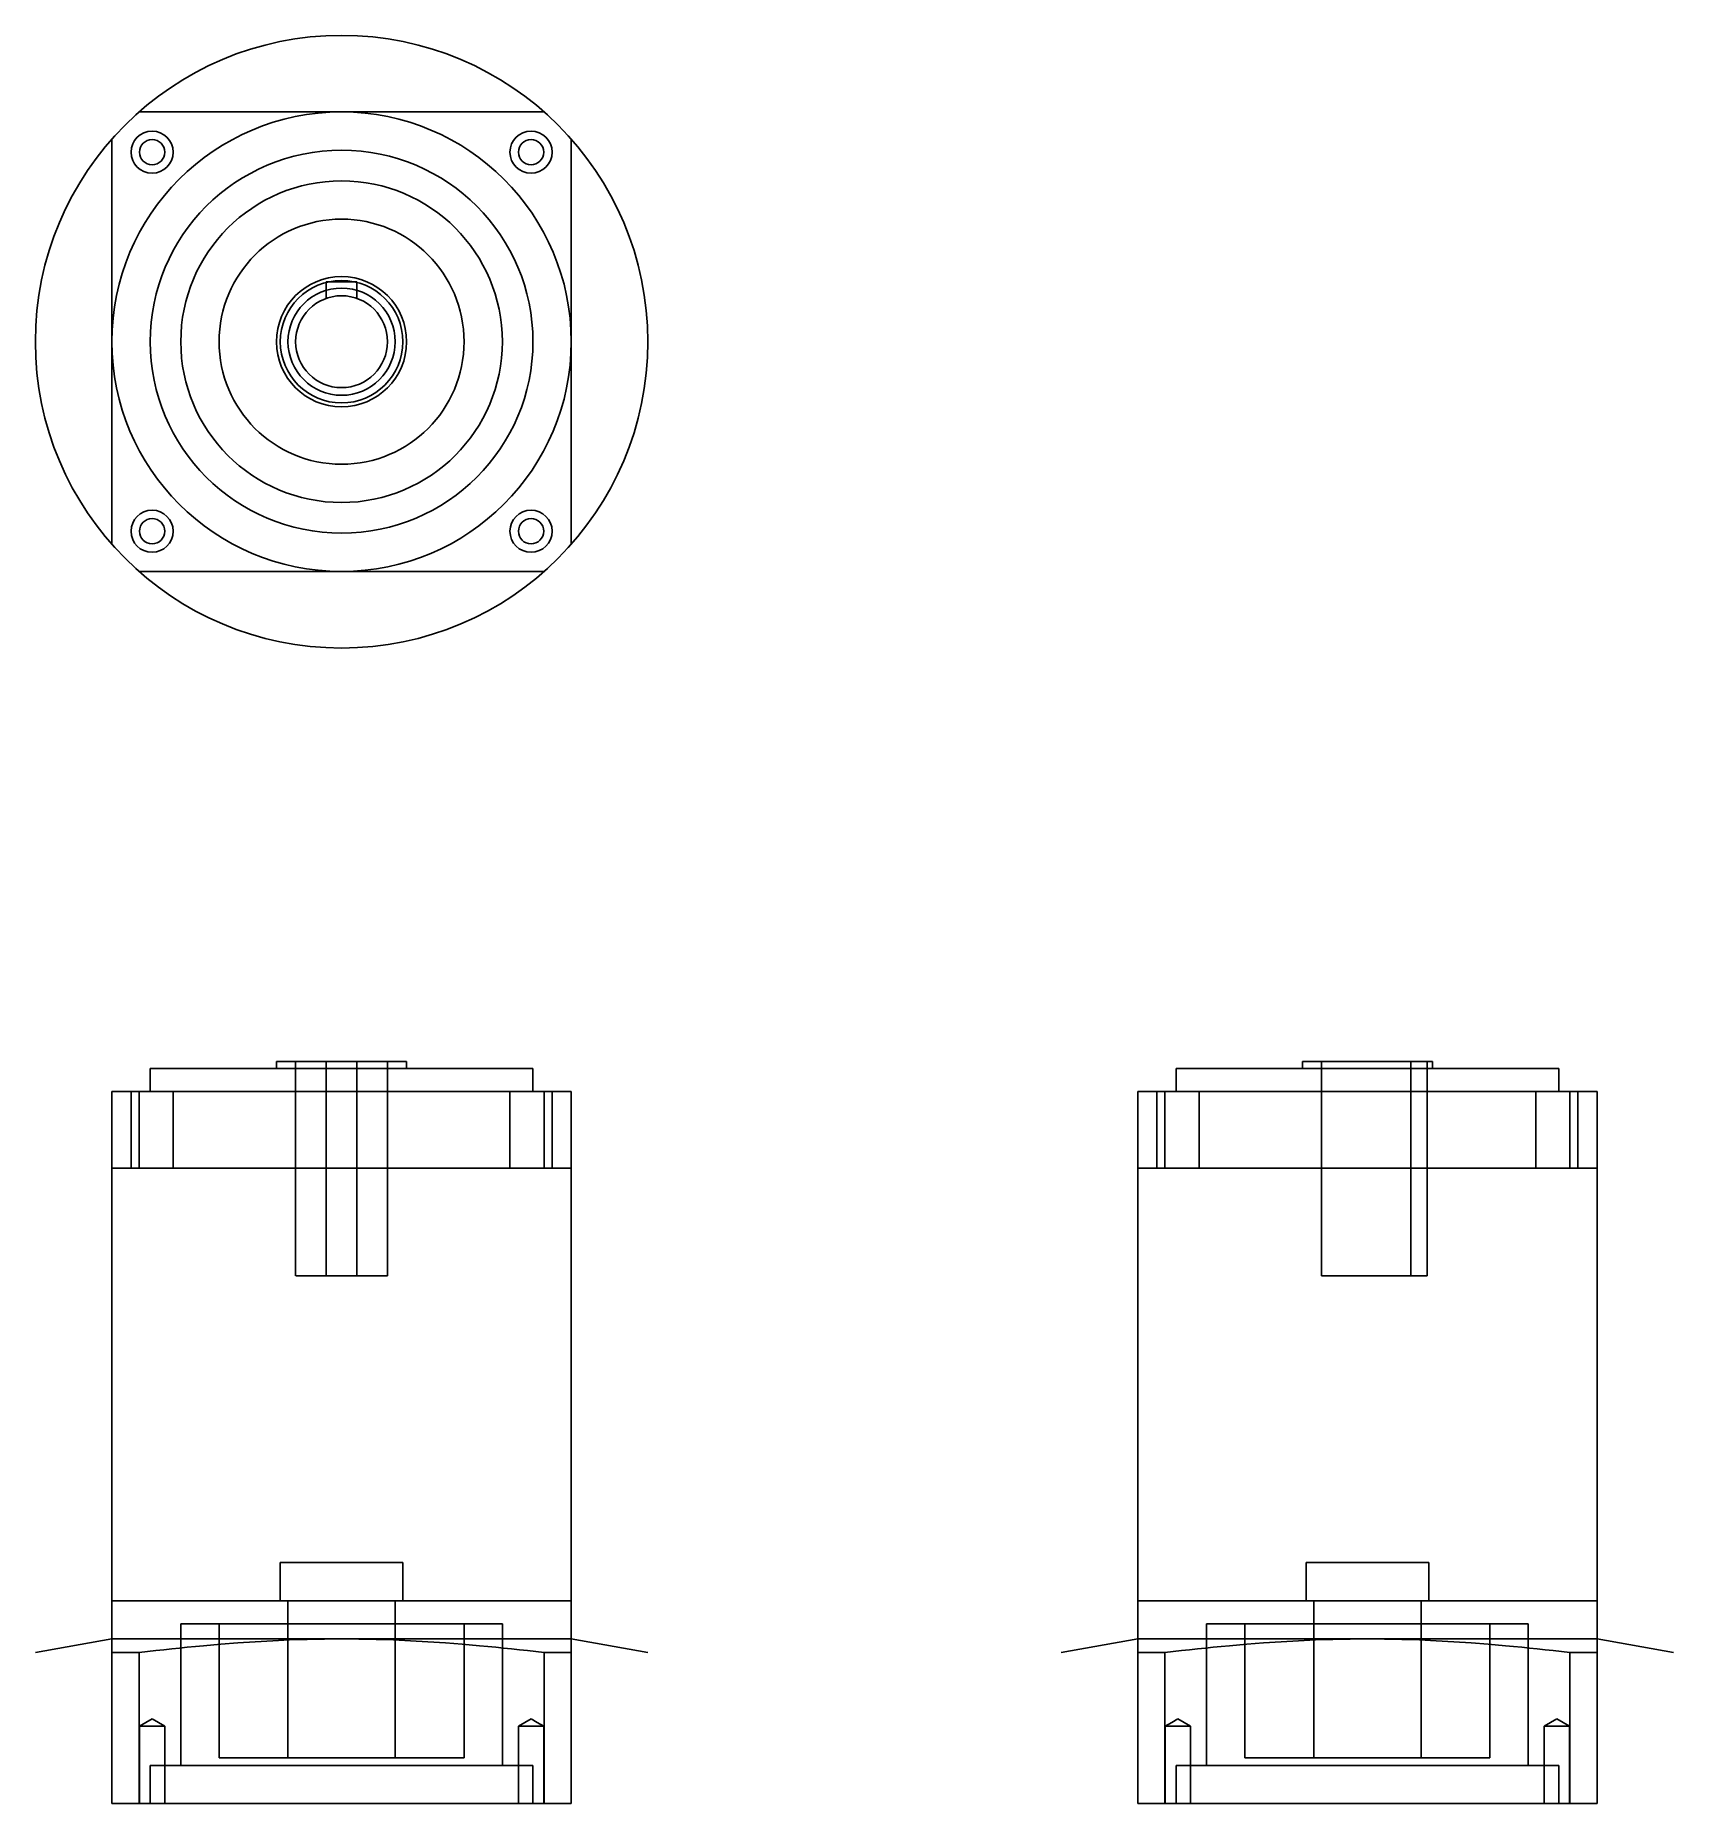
# Model space of a CAD drawing. Header units: millimetres. Extents: x 2 to 216, y 2 to 233.
import ezdxf

# ---------------------------------------------------------------- set-up
doc = ezdxf.new("R2010")
doc.units = ezdxf.units.MM
doc.layers.add('可见轮廓', color=7, linetype='Continuous')
doc.layers.add('隐藏线', color=5, linetype='Continuous')

msp = doc.modelspace()

# ---------------------------------------------------------------- linework, layer by layer
at = {"layer": '可见轮廓', "linetype": 'CONTINUOUS'}
for p, q in [((15.54, 222.9), (42, 222.9)), ((42, 222.9), (68.46, 222.9)), ((12, 192.9), (12, 219.36)), ((72, 192.9), (72, 219.36)), ((12, 166.44), (12, 192.9)), ((72, 166.44), (72, 192.9)), ((15.54, 162.9), (42, 162.9)), ((42, 162.9), (68.46, 162.9)), ((17, 98), (17.51, 98)), ((17, 96.5), (17, 98)), ((17, 95), (17, 98)), ((17.51, 98), (18.94, 98)), ((18.94, 98), (21.24, 98)), ((21.24, 98), (24.32, 98)), ((24.32, 98), (28.13, 98)), ((28.13, 98), (32.45, 98)), ((32.45, 98), (37.13, 98)), ((33.5, 98.9), (33.67, 98.9)), ((33.5, 98.45), (33.5, 98.9)), ((33.5, 98), (33.5, 98.9)), ((33.5, 98), (33.5, 98.45)), ((33.67, 98.9), (34.16, 98.9)), ((34.16, 98.9), (34.94, 98.9)), ((34.94, 98.9), (35.99, 98.9)), ((35.99, 98.9), (37.28, 98.9)), ((36, 70.9), (36, 98.9)), ((37.13, 98), (42, 98)), ((37.28, 98.9), (38.75, 98.9)), ((38.75, 98.9), (40.34, 98.9)), ((40.34, 98.9), (42, 98.9)), ((42, 98.9), (43.66, 98.9)), ((42, 98), (46.87, 98)), ((43.66, 98.9), (45.25, 98.9)), ((45.25, 98.9), (46.72, 98.9)), ((46.72, 98.9), (48.01, 98.9)), ((46.87, 98), (51.55, 98)), ((48, 70.9), (48, 98.9)), ((48.01, 98.9), (49.06, 98.9)), ((49.06, 98.9), (49.84, 98.9)), ((49.84, 98.9), (50.33, 98.9)), ((50.33, 98.9), (50.5, 98.9)), ((50.5, 98.45), (50.5, 98.9)), ((50.5, 98), (50.5, 98.9)), ((50.5, 98), (50.5, 98.45)), ((51.55, 98), (55.87, 98)), ((55.87, 98), (59.68, 98)), ((59.68, 98), (62.76, 98)), ((62.76, 98), (65.06, 98)), ((65.06, 98), (66.49, 98)), ((66.49, 98), (67, 98)), ((67, 96.5), (67, 98)), ((67, 95), (67, 98)), ((151, 98), (151.51, 98)), ((151, 96.5), (151, 98)), ((151, 95), (151, 98)), ((151.51, 98), (152.94, 98)), ((152.94, 98), (155.24, 98)), ((155.24, 98), (158.32, 98)), ((158.32, 98), (162.13, 98)), ((162.13, 98), (166.45, 98)), ((166.45, 98), (171.13, 98)), ((167.5, 98.9), (167.67, 98.9)), ((167.5, 98.45), (167.5, 98.9)), ((167.5, 98), (167.5, 98.9)), ((167.5, 98), (167.5, 98.45)), ((167.67, 98.9), (168.16, 98.9)), ((168.16, 98.9), (168.94, 98.9)), ((168.94, 98.9), (169.99, 98.9)), ((169.99, 98.9), (171.28, 98.9)), ((170, 70.9), (170, 98.9)), ((171.13, 98), (176, 98)), ((171.28, 98.9), (172.75, 98.9)), ((172.75, 98.9), (174.34, 98.9)), ((174.34, 98.9), (176, 98.9)), ((176, 98.9), (177.66, 98.9)), ((176, 98), (180.87, 98)), ((177.66, 98.9), (179.25, 98.9)), ((179.25, 98.9), (180.72, 98.9)), ((180.72, 98.9), (182.01, 98.9)), ((180.87, 98), (185.55, 98)), ((182.01, 98.9), (183.06, 98.9)), ((183.06, 98.9), (183.84, 98.9)), ((183.84, 98.9), (184.33, 98.9)), ((184.33, 98.9), (184.5, 98.9)), ((184.5, 98.45), (184.5, 98.9)), ((184.5, 98), (184.5, 98.9)), ((184.5, 98), (184.5, 98.45)), ((185.55, 98), (189.87, 98)), ((189.87, 98), (193.68, 98)), ((193.68, 98), (196.76, 98)), ((196.76, 98), (199.06, 98)), ((199.06, 98), (200.49, 98)), ((200.49, 98), (201, 98)), ((201, 96.5), (201, 98)), ((201, 95), (201, 98)), ((12, 95), (12.21, 95)), ((12, 90), (12, 95)), ((12.21, 95), (12.42, 95)), ((12.42, 95), (12.63, 95)), ((12.63, 95), (12.84, 95)), ((12.84, 95), (13.06, 95)), ((13.06, 95), (13.28, 95)), ((13.28, 95), (13.5, 95)), ((13.5, 95), (13.72, 95)), ((13.72, 95), (13.94, 95)), ((13.94, 95), (14.16, 95)), ((14.16, 95), (14.39, 95)), ((14.39, 95), (14.62, 95)), ((14.5, 85), (14.5, 95)), ((14.62, 95), (14.84, 95)), ((14.84, 95), (15.08, 95)), ((15.08, 95), (15.31, 95)), ((15.31, 95), (15.54, 95)), ((15.54, 95), (42, 95)), ((15.54, 90), (15.54, 95)), ((17, 95), (17, 96.5)), ((20, 85), (20, 95)), ((42, 95), (68.46, 95)), ((64, 85), (64, 95)), ((67, 95), (67, 96.5)), ((68.46, 95), (68.69, 95)), ((68.46, 90), (68.46, 95)), ((68.69, 95), (68.92, 95)), ((68.92, 95), (69.16, 95)), ((69.16, 95), (69.38, 95)), ((69.38, 95), (69.61, 95)), ((69.5, 85), (69.5, 95)), ((69.61, 95), (69.84, 95)), ((69.84, 95), (70.06, 95)), ((70.06, 95), (70.28, 95)), ((70.28, 95), (70.5, 95)), ((70.5, 95), (70.72, 95)), ((70.72, 95), (70.94, 95)), ((70.94, 95), (71.16, 95)), ((71.16, 95), (71.37, 95)), ((71.37, 95), (71.58, 95)), ((71.58, 95), (71.79, 95)), ((71.79, 95), (72, 95)), ((72, 90), (72, 95)), ((146, 95), (146.21, 95)), ((146, 90), (146, 95)), ((146.21, 95), (146.42, 95)), ((146.42, 95), (146.63, 95)), ((146.63, 95), (146.84, 95)), ((146.84, 95), (147.06, 95)), ((147.06, 95), (147.28, 95)), ((147.28, 95), (147.5, 95)), ((147.5, 95), (147.72, 95)), ((147.72, 95), (147.94, 95)), ((147.94, 95), (148.16, 95)), ((148.16, 95), (148.39, 95)), ((148.39, 95), (148.62, 95)), ((148.5, 85), (148.5, 95)), ((148.62, 95), (148.84, 95)), ((148.84, 95), (149.08, 95)), ((149.08, 95), (149.31, 95)), ((149.31, 95), (149.54, 95)), ((149.54, 95), (176, 95)), ((149.54, 90), (149.54, 95)), ((151, 95), (151, 96.5)), ((154, 85), (154, 95)), ((176, 95), (202.46, 95)), ((198, 85), (198, 95)), ((201, 95), (201, 96.5)), ((202.46, 95), (202.69, 95)), ((202.46, 90), (202.46, 95)), ((202.69, 95), (202.92, 95)), ((202.92, 95), (203.16, 95)), ((203.16, 95), (203.38, 95)), ((203.38, 95), (203.61, 95)), ((203.5, 85), (203.5, 95)), ((203.61, 95), (203.84, 95)), ((203.84, 95), (204.06, 95)), ((204.06, 95), (204.28, 95)), ((204.28, 95), (204.5, 95)), ((204.5, 95), (204.72, 95)), ((204.72, 95), (204.94, 95)), ((204.94, 95), (205.16, 95)), ((205.16, 95), (205.37, 95)), ((205.37, 95), (205.58, 95)), ((205.58, 95), (205.79, 95)), ((205.79, 95), (206, 95)), ((206, 90), (206, 95)), ((12, 85), (12, 90)), ((15.54, 85), (15.54, 90)), ((68.46, 85), (68.46, 90)), ((72, 85), (72, 90)), ((146, 85), (146, 90)), ((149.54, 85), (149.54, 90)), ((202.46, 85), (202.46, 90)), ((206, 85), (206, 90)), ((12, 85), (12.21, 85)), ((12, 56.75), (12, 85)), ((12, 28.5), (12, 85)), ((12.21, 85), (12.42, 85)), ((12.42, 85), (12.63, 85)), ((12.63, 85), (12.84, 85)), ((12.84, 85), (13.06, 85)), ((13.06, 85), (13.28, 85)), ((13.28, 85), (13.5, 85)), ((13.5, 85), (13.72, 85)), ((13.72, 85), (13.94, 85)), ((13.94, 85), (14.16, 85)), ((14.16, 85), (14.39, 85)), ((14.39, 85), (14.62, 85)), ((14.62, 85), (14.84, 85)), ((14.84, 85), (15.08, 85)), ((15.08, 85), (15.31, 85)), ((15.31, 85), (15.54, 85)), ((15.54, 85), (27, 85)), ((27, 85), (42, 85)), ((42, 85), (57, 85)), ((57, 85), (68.46, 85)), ((68.46, 85), (68.69, 85)), ((68.69, 85), (68.92, 85)), ((68.92, 85), (69.16, 85)), ((69.16, 85), (69.38, 85)), ((69.38, 85), (69.61, 85)), ((69.61, 85), (69.84, 85)), ((69.84, 85), (70.06, 85)), ((70.06, 85), (70.28, 85)), ((70.28, 85), (70.5, 85)), ((70.5, 85), (70.72, 85)), ((70.72, 85), (70.94, 85)), ((70.94, 85), (71.16, 85)), ((71.16, 85), (71.37, 85)), ((71.37, 85), (71.58, 85)), ((71.58, 85), (71.79, 85)), ((71.79, 85), (72, 85)), ((72, 56.75), (72, 85)), ((72, 28.5), (72, 85)), ((146, 85), (146.21, 85)), ((146, 56.75), (146, 85)), ((146, 28.5), (146, 85)), ((146.21, 85), (146.42, 85)), ((146.42, 85), (146.63, 85)), ((146.63, 85), (146.84, 85)), ((146.84, 85), (147.06, 85)), ((147.06, 85), (147.28, 85)), ((147.28, 85), (147.5, 85)), ((147.5, 85), (147.72, 85)), ((147.72, 85), (147.94, 85)), ((147.94, 85), (148.16, 85)), ((148.16, 85), (148.39, 85)), ((148.39, 85), (148.62, 85)), ((148.62, 85), (148.84, 85)), ((148.84, 85), (149.08, 85)), ((149.08, 85), (149.31, 85)), ((149.31, 85), (149.54, 85)), ((149.54, 85), (161, 85)), ((161, 85), (176, 85)), ((176, 85), (191, 85)), ((191, 85), (202.46, 85)), ((202.46, 85), (202.69, 85)), ((202.69, 85), (202.92, 85)), ((202.92, 85), (203.16, 85)), ((203.16, 85), (203.38, 85)), ((203.38, 85), (203.61, 85)), ((203.61, 85), (203.84, 85)), ((203.84, 85), (204.06, 85)), ((204.06, 85), (204.28, 85)), ((204.28, 85), (204.5, 85)), ((204.5, 85), (204.72, 85)), ((204.72, 85), (204.94, 85)), ((204.94, 85), (205.16, 85)), ((205.16, 85), (205.37, 85)), ((205.37, 85), (205.58, 85)), ((205.58, 85), (205.79, 85)), ((205.79, 85), (206, 85)), ((206, 56.75), (206, 85)), ((206, 28.5), (206, 85)), ((12, 28.5), (12, 56.75)), ((72, 28.5), (72, 56.75)), ((146, 28.5), (146, 56.75)), ((206, 28.5), (206, 56.75)), ((34, 28.5), (34, 33.5)), ((50, 28.5), (50, 33.5)), ((168, 28.5), (168, 33.5)), ((184, 28.5), (184, 33.5)), ((12, 28.5), (12.61, 28.5)), ((12, 26), (12, 28.5)), ((12, 23.5), (12, 28.5)), ((12.61, 28.5), (14.33, 28.5)), ((14.33, 28.5), (17.08, 28.5)), ((17.08, 28.5), (20.79, 28.5)), ((20.79, 28.5), (25.35, 28.5)), ((25.35, 28.5), (30.54, 28.5)), ((30.54, 28.5), (36.15, 28.5)), ((35, 8), (35, 28.5)), ((36.15, 28.5), (42, 28.5)), ((42, 28.5), (47.85, 28.5)), ((47.85, 28.5), (53.46, 28.5)), ((49, 8), (49, 28.5)), ((53.46, 28.5), (58.65, 28.5)), ((58.65, 28.5), (63.21, 28.5)), ((63.21, 28.5), (66.92, 28.5)), ((66.92, 28.5), (69.67, 28.5)), ((69.67, 28.5), (71.39, 28.5)), ((71.39, 28.5), (72, 28.5)), ((72, 26), (72, 28.5)), ((72, 23.5), (72, 28.5)), ((146, 28.5), (146.61, 28.5)), ((146, 26), (146, 28.5)), ((146, 23.5), (146, 28.5)), ((146.61, 28.5), (148.33, 28.5)), ((148.33, 28.5), (151.08, 28.5)), ((151.08, 28.5), (154.79, 28.5)), ((154.79, 28.5), (159.35, 28.5)), ((159.35, 28.5), (164.54, 28.5)), ((164.54, 28.5), (170.15, 28.5)), ((169, 8), (169, 28.5)), ((170.15, 28.5), (176, 28.5)), ((176, 28.5), (181.85, 28.5)), ((181.85, 28.5), (187.46, 28.5)), ((183, 8), (183, 28.5)), ((187.46, 28.5), (192.65, 28.5)), ((192.65, 28.5), (197.21, 28.5)), ((197.21, 28.5), (200.92, 28.5)), ((200.92, 28.5), (203.67, 28.5)), ((203.67, 28.5), (205.39, 28.5)), ((205.39, 28.5), (206, 28.5)), ((206, 26), (206, 28.5)), ((206, 23.5), (206, 28.5)), ((12, 23.5), (12, 26)), ((72, 23.5), (72, 26)), ((146, 23.5), (146, 26)), ((206, 23.5), (206, 26)), ((2, 21.74), (12, 23.5)), ((12, 23.5), (12.15, 23.5)), ((12, 23.49), (12, 23.5)), ((12, 23.49), (12, 23.44)), ((12, 23.44), (12, 23.37)), ((12, 23.27), (12, 23.37)), ((12, 23.14), (12, 23.27)), ((12, 22.98), (12, 23.14)), ((12.15, 23.5), (12.59, 23.5)), ((12.59, 23.5), (13.3, 23.5)), ((13.3, 23.5), (14.28, 23.5)), ((14.28, 23.5), (15.55, 23.5)), ((15.55, 23.5), (17.07, 23.5)), ((17.07, 23.5), (18.82, 23.5)), ((18.82, 23.5), (20.79, 23.5)), ((20.79, 23.5), (22.97, 23.5)), ((22.97, 23.5), (25.34, 23.5)), ((25.34, 23.5), (27.86, 23.5)), ((27.86, 23.5), (30.52, 23.5)), ((28.44, 22.98), (30.73, 23.14)), ((30.52, 23.5), (33.29, 23.5)), ((30.73, 23.14), (33, 23.27)), ((33, 23.27), (35.21, 23.37)), ((33.29, 23.5), (36.15, 23.5)), ((35.21, 23.37), (37.49, 23.44)), ((36.15, 23.5), (39.06, 23.5)), ((37.49, 23.44), (39.75, 23.49)), ((39.06, 23.5), (42, 23.5)), ((39.75, 23.49), (42, 23.5)), ((42, 23.5), (44.94, 23.5)), ((42, 23.5), (44.25, 23.49)), ((44.25, 23.49), (46.51, 23.44)), ((44.94, 23.5), (47.85, 23.5)), ((46.51, 23.44), (48.79, 23.37)), ((47.85, 23.5), (50.71, 23.5)), ((48.79, 23.37), (51, 23.27)), ((50.71, 23.5), (53.48, 23.5)), ((51, 23.27), (53.27, 23.14)), ((53.27, 23.14), (55.56, 22.98)), ((53.48, 23.5), (56.14, 23.5)), ((56.14, 23.5), (58.66, 23.5)), ((58.66, 23.5), (61.03, 23.5)), ((61.03, 23.5), (63.21, 23.5)), ((63.21, 23.5), (65.18, 23.5)), ((65.18, 23.5), (66.93, 23.5)), ((66.93, 23.5), (68.45, 23.5)), ((68.45, 23.5), (69.72, 23.5)), ((69.72, 23.5), (70.7, 23.5)), ((70.7, 23.5), (71.41, 23.5)), ((71.41, 23.5), (71.85, 23.5)), ((71.85, 23.5), (72, 23.5)), ((72, 23.49), (72, 23.5)), ((72, 23.5), (82, 21.74)), ((72, 23.44), (72, 23.49)), ((72, 23.37), (72, 23.44)), ((72, 23.37), (72, 23.27)), ((72, 23.27), (72, 23.14)), ((72, 22.98), (72, 23.14)), ((136, 21.74), (146, 23.5)), ((146, 23.5), (146.15, 23.5)), ((146, 23.49), (146, 23.5)), ((146, 23.49), (146, 23.44)), ((146, 23.37), (146, 23.44)), ((146, 23.37), (146, 23.27)), ((146, 23.14), (146, 23.27)), ((146, 22.98), (146, 23.14)), ((146.15, 23.5), (146.59, 23.5)), ((146.59, 23.5), (147.3, 23.5)), ((147.3, 23.5), (148.28, 23.5)), ((148.28, 23.5), (149.55, 23.5)), ((149.55, 23.5), (151.07, 23.5)), ((151.07, 23.5), (152.82, 23.5)), ((152.82, 23.5), (154.79, 23.5)), ((154.79, 23.5), (156.97, 23.5)), ((156.97, 23.5), (159.34, 23.5)), ((159.34, 23.5), (161.86, 23.5)), ((161.86, 23.5), (164.52, 23.5)), ((162.44, 22.98), (164.73, 23.14)), ((164.52, 23.5), (167.29, 23.5)), ((164.73, 23.14), (167, 23.27)), ((167, 23.27), (169.21, 23.37)), ((167.29, 23.5), (170.15, 23.5)), ((169.21, 23.37), (171.49, 23.44)), ((170.15, 23.5), (173.06, 23.5)), ((171.49, 23.44), (173.75, 23.49)), ((173.06, 23.5), (176, 23.5)), ((173.75, 23.49), (176, 23.5)), ((176, 23.5), (178.94, 23.5)), ((176, 23.5), (178.25, 23.49)), ((178.25, 23.49), (180.51, 23.44)), ((178.94, 23.5), (181.85, 23.5)), ((180.51, 23.44), (182.79, 23.37)), ((181.85, 23.5), (184.71, 23.5)), ((182.79, 23.37), (185, 23.27)), ((184.71, 23.5), (187.48, 23.5)), ((185, 23.27), (187.27, 23.14)), ((187.27, 23.14), (189.56, 22.98)), ((187.48, 23.5), (190.14, 23.5)), ((190.14, 23.5), (192.66, 23.5)), ((192.66, 23.5), (195.03, 23.5)), ((195.03, 23.5), (197.21, 23.5)), ((197.21, 23.5), (199.18, 23.5)), ((199.18, 23.5), (200.93, 23.5)), ((200.93, 23.5), (202.45, 23.5)), ((202.45, 23.5), (203.72, 23.5)), ((203.72, 23.5), (204.7, 23.5)), ((204.7, 23.5), (205.41, 23.5)), ((205.41, 23.5), (205.85, 23.5)), ((205.85, 23.5), (206, 23.5)), ((206, 23.49), (206, 23.5)), ((206, 23.5), (216, 21.74)), ((206, 23.49), (206, 23.44)), ((206, 23.37), (206, 23.44)), ((206, 23.37), (206, 23.27)), ((206, 23.14), (206, 23.27)), ((206, 23.14), (206, 22.98)), ((12, 22.98), (12, 22.81)), ((12, 22.62), (12, 22.81)), ((12, 22.52), (12, 22.62)), ((12, 22.52), (12, 22.42)), ((12, 22.42), (12, 22.32)), ((12, 22.21), (12, 22.32)), ((12, 22.1), (12, 22.21)), ((12, 21.98), (12, 22.1)), ((12, 21.86), (12, 21.98)), ((12, 21.74), (12, 21.86)), ((12, 21.74), (12.21, 21.74)), ((12, 12.75), (12, 21.74)), ((12.21, 21.74), (12.42, 21.74)), ((12.42, 21.74), (12.63, 21.74)), ((12.63, 21.74), (12.84, 21.74)), ((12.84, 21.74), (13.06, 21.74)), ((13.06, 21.74), (13.28, 21.74)), ((13.28, 21.74), (13.5, 21.74)), ((13.5, 21.74), (13.72, 21.74)), ((13.72, 21.74), (13.94, 21.74)), ((13.94, 21.74), (14.16, 21.74)), ((14.16, 21.74), (14.39, 21.74)), ((14.39, 21.74), (14.62, 21.74)), ((14.62, 21.74), (14.84, 21.74)), ((14.84, 21.74), (15.08, 21.74)), ((15.08, 21.74), (15.31, 21.74)), ((15.31, 21.74), (15.54, 21.74)), ((15.54, 21.74), (16.64, 21.86)), ((15.54, 12.75), (15.54, 21.74)), ((16.64, 21.86), (17.72, 21.98)), ((17.72, 21.98), (18.78, 22.1)), ((18.78, 22.1), (19.82, 22.21)), ((19.82, 22.21), (20.84, 22.32)), ((20.84, 22.32), (21.84, 22.42)), ((21.84, 22.42), (22.9, 22.52)), ((22.9, 22.52), (23.97, 22.62)), ((23.97, 22.62), (26.24, 22.81)), ((26.24, 22.81), (28.44, 22.98)), ((55.56, 22.98), (57.76, 22.81)), ((57.76, 22.81), (60.03, 22.62)), ((60.03, 22.62), (61.1, 22.52)), ((61.1, 22.52), (62.16, 22.42)), ((62.16, 22.42), (63.16, 22.32)), ((63.16, 22.32), (64.18, 22.21)), ((64.18, 22.21), (65.22, 22.1)), ((65.22, 22.1), (66.28, 21.98)), ((66.28, 21.98), (67.36, 21.86)), ((67.36, 21.86), (68.46, 21.74)), ((68.46, 21.74), (68.69, 21.74)), ((68.46, 12.75), (68.46, 21.74)), ((68.69, 21.74), (68.92, 21.74)), ((68.92, 21.74), (69.16, 21.74)), ((69.16, 21.74), (69.38, 21.74)), ((69.38, 21.74), (69.61, 21.74)), ((69.61, 21.74), (69.84, 21.74)), ((69.84, 21.74), (70.06, 21.74)), ((70.06, 21.74), (70.28, 21.74)), ((70.28, 21.74), (70.5, 21.74)), ((70.5, 21.74), (70.72, 21.74)), ((70.72, 21.74), (70.94, 21.74)), ((70.94, 21.74), (71.16, 21.74)), ((71.16, 21.74), (71.37, 21.74)), ((71.37, 21.74), (71.58, 21.74)), ((71.58, 21.74), (71.79, 21.74)), ((71.79, 21.74), (72, 21.74)), ((72, 22.81), (72, 22.98)), ((72, 22.81), (72, 22.62)), ((72, 22.52), (72, 22.62)), ((72, 22.42), (72, 22.52)), ((72, 22.32), (72, 22.42)), ((72, 22.21), (72, 22.32)), ((72, 22.1), (72, 22.21)), ((72, 21.98), (72, 22.1)), ((72, 21.98), (72, 21.86)), ((72, 21.74), (72, 21.86)), ((72, 12.75), (72, 21.74)), ((146, 22.98), (146, 22.81)), ((146, 22.62), (146, 22.81)), ((146, 22.62), (146, 22.52)), ((146, 22.42), (146, 22.52)), ((146, 22.32), (146, 22.42)), ((146, 22.32), (146, 22.21)), ((146, 22.1), (146, 22.21)), ((146, 21.98), (146, 22.1)), ((146, 21.86), (146, 21.98)), ((146, 21.86), (146, 21.74)), ((146, 21.74), (146.21, 21.74)), ((146, 12.75), (146, 21.74)), ((146.21, 21.74), (146.42, 21.74)), ((146.42, 21.74), (146.63, 21.74)), ((146.63, 21.74), (146.84, 21.74)), ((146.84, 21.74), (147.06, 21.74)), ((147.06, 21.74), (147.28, 21.74)), ((147.28, 21.74), (147.5, 21.74)), ((147.5, 21.74), (147.72, 21.74)), ((147.72, 21.74), (147.94, 21.74)), ((147.94, 21.74), (148.16, 21.74)), ((148.16, 21.74), (148.39, 21.74)), ((148.39, 21.74), (148.62, 21.74)), ((148.62, 21.74), (148.84, 21.74)), ((148.84, 21.74), (149.08, 21.74)), ((149.08, 21.74), (149.31, 21.74)), ((149.31, 21.74), (149.54, 21.74)), ((149.54, 21.74), (150.64, 21.86)), ((149.54, 12.75), (149.54, 21.74)), ((150.64, 21.86), (151.72, 21.98)), ((151.72, 21.98), (152.78, 22.1)), ((152.78, 22.1), (153.82, 22.21)), ((153.82, 22.21), (154.84, 22.32)), ((154.84, 22.32), (155.84, 22.42)), ((155.84, 22.42), (156.9, 22.52)), ((156.9, 22.52), (157.97, 22.62)), ((157.97, 22.62), (160.24, 22.81)), ((160.24, 22.81), (162.44, 22.98)), ((189.56, 22.98), (191.76, 22.81)), ((191.76, 22.81), (194.03, 22.62)), ((194.03, 22.62), (195.1, 22.52)), ((195.1, 22.52), (196.16, 22.42)), ((196.16, 22.42), (197.16, 22.32)), ((197.16, 22.32), (198.18, 22.21)), ((198.18, 22.21), (199.22, 22.1)), ((199.22, 22.1), (200.28, 21.98)), ((200.28, 21.98), (201.36, 21.86)), ((201.36, 21.86), (202.46, 21.74)), ((202.46, 21.74), (202.69, 21.74)), ((202.46, 12.75), (202.46, 21.74)), ((202.69, 21.74), (202.92, 21.74)), ((202.92, 21.74), (203.16, 21.74)), ((203.16, 21.74), (203.38, 21.74)), ((203.38, 21.74), (203.61, 21.74)), ((203.61, 21.74), (203.84, 21.74)), ((203.84, 21.74), (204.06, 21.74)), ((204.06, 21.74), (204.28, 21.74)), ((204.28, 21.74), (204.5, 21.74)), ((204.5, 21.74), (204.72, 21.74)), ((204.72, 21.74), (204.94, 21.74)), ((204.94, 21.74), (205.16, 21.74)), ((205.16, 21.74), (205.37, 21.74)), ((205.37, 21.74), (205.58, 21.74)), ((205.58, 21.74), (205.79, 21.74)), ((205.79, 21.74), (206, 21.74)), ((206, 22.81), (206, 22.98)), ((206, 22.62), (206, 22.81)), ((206, 22.62), (206, 22.52)), ((206, 22.42), (206, 22.52)), ((206, 22.32), (206, 22.42)), ((206, 22.21), (206, 22.32)), ((206, 22.1), (206, 22.21)), ((206, 21.98), (206, 22.1)), ((206, 21.86), (206, 21.98)), ((206, 21.74), (206, 21.86)), ((206, 12.75), (206, 21.74)), ((12, 11.87), (12, 12.75)), ((12, 2), (12, 11.87)), ((15.54, 11.87), (15.54, 12.75)), ((15.54, 2), (15.54, 11.87)), ((15.6, 2), (15.6, 12.1)), ((18.9, 2), (18.9, 12.1)), ((65.1, 2), (65.1, 12.1)), ((68.4, 2), (68.4, 12.1)), ((68.46, 11.87), (68.46, 12.75)), ((68.46, 2), (68.46, 11.87)), ((72, 11.87), (72, 12.75)), ((72, 2), (72, 11.87)), ((146, 11.87), (146, 12.75)), ((146, 2), (146, 11.87)), ((149.54, 11.87), (149.54, 12.75)), ((149.54, 2), (149.54, 11.87)), ((149.6, 2), (149.6, 12.1)), ((152.9, 2), (152.9, 12.1)), ((199.1, 2), (199.1, 12.1)), ((202.4, 2), (202.4, 12.1)), ((202.46, 11.87), (202.46, 12.75)), ((202.46, 2), (202.46, 11.87)), ((206, 11.87), (206, 12.75)), ((206, 2), (206, 11.87)), ((17, 2), (17, 7)), ((67, 2), (67, 7)), ((151, 2), (151, 7)), ((201, 2), (201, 7)), ((12, 2), (12.21, 2)), ((12.21, 2), (12.42, 2)), ((12.42, 2), (12.63, 2)), ((12.63, 2), (12.84, 2)), ((12.84, 2), (13.06, 2)), ((13.06, 2), (13.28, 2)), ((13.28, 2), (13.5, 2)), ((13.5, 2), (13.72, 2)), ((13.72, 2), (13.94, 2)), ((13.94, 2), (14.16, 2)), ((14.16, 2), (14.39, 2)), ((14.39, 2), (14.62, 2)), ((14.62, 2), (14.84, 2)), ((14.84, 2), (15.08, 2)), ((15.08, 2), (15.31, 2)), ((15.31, 2), (15.54, 2)), ((15.54, 2), (42, 2)), ((42, 2), (68.46, 2)), ((68.46, 2), (68.69, 2)), ((68.69, 2), (68.92, 2)), ((68.92, 2), (69.16, 2)), ((69.16, 2), (69.38, 2)), ((69.38, 2), (69.61, 2)), ((69.61, 2), (69.84, 2)), ((69.84, 2), (70.06, 2)), ((70.06, 2), (70.28, 2)), ((70.28, 2), (70.5, 2)), ((70.5, 2), (70.72, 2)), ((70.72, 2), (70.94, 2)), ((70.94, 2), (71.16, 2)), ((71.16, 2), (71.37, 2)), ((71.37, 2), (71.58, 2)), ((71.58, 2), (71.79, 2)), ((71.79, 2), (72, 2)), ((146, 2), (146.21, 2)), ((146.21, 2), (146.42, 2)), ((146.42, 2), (146.63, 2)), ((146.63, 2), (146.84, 2)), ((146.84, 2), (147.06, 2)), ((147.06, 2), (147.28, 2)), ((147.28, 2), (147.5, 2)), ((147.5, 2), (147.72, 2)), ((147.72, 2), (147.94, 2)), ((147.94, 2), (148.16, 2)), ((148.16, 2), (148.39, 2)), ((148.39, 2), (148.62, 2)), ((148.62, 2), (148.84, 2)), ((148.84, 2), (149.08, 2)), ((149.08, 2), (149.31, 2)), ((149.31, 2), (149.54, 2)), ((149.54, 2), (176, 2)), ((176, 2), (202.46, 2)), ((202.46, 2), (202.69, 2)), ((202.69, 2), (202.92, 2)), ((202.92, 2), (203.16, 2)), ((203.16, 2), (203.38, 2)), ((203.38, 2), (203.61, 2)), ((203.61, 2), (203.84, 2)), ((203.84, 2), (204.06, 2)), ((204.06, 2), (204.28, 2)), ((204.28, 2), (204.5, 2)), ((204.5, 2), (204.72, 2)), ((204.72, 2), (204.94, 2)), ((204.94, 2), (205.16, 2)), ((205.16, 2), (205.37, 2)), ((205.37, 2), (205.58, 2)), ((205.58, 2), (205.79, 2)), ((205.79, 2), (206, 2))]:
    msp.add_line(p, q, dxfattribs=at)
for centre, radius in [((42, 192.9), 40), ((17.25, 217.65), 1.65), ((42, 192.9), 25), ((66.75, 217.65), 1.65), ((42, 192.9), 21), ((42, 192.9), 16), ((42, 192.9), 7), ((17.25, 168.15), 1.65), ((66.75, 168.15), 1.65)]:
    msp.add_circle(centre, radius, dxfattribs=at)
at = {"layer": '隐藏线'}
for p, q in [((15.54, 222.9), (16.64, 222.9)), ((15.54, 222.9), (42, 222.9)), ((15.54, 222.9), (27, 222.9)), ((16.64, 222.9), (17.72, 222.9)), ((17.72, 222.9), (18.78, 222.9)), ((18.78, 222.9), (19.82, 222.9)), ((19.82, 222.9), (20.84, 222.9)), ((20.84, 222.9), (21.84, 222.9)), ((21.84, 222.9), (22.9, 222.9)), ((22.9, 222.9), (23.97, 222.9)), ((23.97, 222.9), (26.24, 222.9)), ((26.24, 222.9), (28.44, 222.9)), ((27, 222.9), (42, 222.9)), ((28.44, 222.9), (30.73, 222.9)), ((30.73, 222.9), (33, 222.9)), ((33, 222.9), (35.21, 222.9)), ((35.21, 222.9), (37.49, 222.9)), ((37.49, 222.9), (39.75, 222.9)), ((39.75, 222.9), (42, 222.9)), ((42, 222.9), (44.25, 222.9)), ((42, 222.9), (68.46, 222.9)), ((42, 222.9), (57, 222.9)), ((44.25, 222.9), (46.51, 222.9)), ((46.51, 222.9), (48.79, 222.9)), ((48.79, 222.9), (51, 222.9)), ((51, 222.9), (53.27, 222.9)), ((53.27, 222.9), (55.56, 222.9)), ((55.56, 222.9), (57.76, 222.9)), ((57, 222.9), (68.46, 222.9)), ((57.76, 222.9), (60.03, 222.9)), ((60.03, 222.9), (61.1, 222.9)), ((61.1, 222.9), (62.16, 222.9)), ((62.16, 222.9), (63.16, 222.9)), ((63.16, 222.9), (64.18, 222.9)), ((64.18, 222.9), (65.22, 222.9)), ((65.22, 222.9), (66.28, 222.9)), ((66.28, 222.9), (67.36, 222.9)), ((67.36, 222.9), (68.46, 222.9)), ((12, 219.36), (12, 218.26)), ((12, 192.9), (12, 219.36)), ((12, 207.9), (12, 219.36)), ((72, 218.26), (72, 219.36)), ((72, 192.9), (72, 219.36)), ((72, 207.9), (72, 219.36)), ((12, 218.26), (12, 217.18)), ((12, 217.18), (12, 216.12)), ((72, 217.18), (72, 218.26)), ((72, 216.12), (72, 217.18)), ((12, 216.12), (12, 215.08)), ((12, 214.06), (12, 215.08)), ((72, 215.08), (72, 216.12)), ((72, 214.06), (72, 215.08)), ((12, 214.06), (12, 213.06)), ((12, 212), (12, 213.06)), ((72, 213.06), (72, 214.06)), ((72, 212), (72, 213.06)), ((12, 210.93), (12, 212)), ((12, 210.93), (12, 208.66)), ((72, 212), (72, 210.93)), ((72, 208.66), (72, 210.93)), ((12, 206.46), (12, 208.66)), ((12, 192.9), (12, 207.9)), ((72, 206.46), (72, 208.66)), ((72, 192.9), (72, 207.9)), ((12, 206.46), (12, 204.17)), ((72, 206.46), (72, 204.17)), ((12, 204.17), (12, 201.9)), ((72, 201.9), (72, 204.17)), ((12, 199.69), (12, 201.9)), ((72, 199.69), (72, 201.9)), ((12, 197.41), (12, 199.69)), ((40, 200.7), (42, 200.7)), ((40, 199.63), (40, 200.7)), ((40, 198.56), (40, 199.63)), ((42, 200.7), (44, 200.7)), ((44, 199.63), (44, 200.7)), ((44, 199.63), (44, 198.56)), ((72, 197.41), (72, 199.69)), ((12, 197.41), (12, 195.15)), ((72, 197.41), (72, 195.15)), ((12, 192.9), (12, 195.15)), ((72, 192.9), (72, 195.15)), ((12, 190.65), (12, 192.9)), ((12, 166.44), (12, 192.9)), ((12, 177.9), (12, 192.9)), ((72, 192.9), (72, 190.65)), ((72, 166.44), (72, 192.9)), ((72, 177.9), (72, 192.9)), ((12, 190.65), (12, 188.39)), ((72, 188.39), (72, 190.65)), ((12, 188.39), (12, 186.11)), ((72, 186.11), (72, 188.39)), ((12, 183.9), (12, 186.11)), ((72, 186.11), (72, 183.9)), ((12, 181.63), (12, 183.9)), ((72, 181.63), (72, 183.9)), ((12, 179.34), (12, 181.63)), ((72, 179.34), (72, 181.63)), ((12, 177.14), (12, 179.34)), ((12, 166.44), (12, 177.9)), ((72, 177.14), (72, 179.34)), ((72, 166.44), (72, 177.9)), ((12, 174.87), (12, 177.14)), ((72, 177.14), (72, 174.87)), ((12, 174.87), (12, 173.8)), ((12, 173.8), (12, 172.74)), ((72, 174.87), (72, 173.8)), ((72, 172.74), (72, 173.8)), ((12, 172.74), (12, 171.74)), ((12, 170.72), (12, 171.74)), ((72, 171.74), (72, 172.74)), ((72, 171.74), (72, 170.72)), ((12, 169.68), (12, 170.72)), ((12, 168.62), (12, 169.68)), ((12, 167.54), (12, 168.62)), ((72, 169.68), (72, 170.72)), ((72, 169.68), (72, 168.62)), ((72, 167.54), (72, 168.62)), ((12, 166.44), (12, 167.54)), ((72, 166.44), (72, 167.54)), ((15.54, 162.9), (16.64, 162.9)), ((15.54, 162.9), (42, 162.9)), ((15.54, 162.9), (27, 162.9)), ((16.64, 162.9), (17.72, 162.9)), ((17.72, 162.9), (18.78, 162.9)), ((18.78, 162.9), (19.82, 162.9)), ((19.82, 162.9), (20.84, 162.9)), ((20.84, 162.9), (21.84, 162.9)), ((21.84, 162.9), (22.9, 162.9)), ((22.9, 162.9), (23.97, 162.9)), ((23.97, 162.9), (26.24, 162.9)), ((26.24, 162.9), (28.44, 162.9)), ((27, 162.9), (42, 162.9)), ((28.44, 162.9), (30.73, 162.9)), ((30.73, 162.9), (33, 162.9)), ((33, 162.9), (35.21, 162.9)), ((35.21, 162.9), (37.49, 162.9)), ((37.49, 162.9), (39.75, 162.9)), ((39.75, 162.9), (42, 162.9)), ((42, 162.9), (44.25, 162.9)), ((42, 162.9), (68.46, 162.9)), ((42, 162.9), (57, 162.9)), ((44.25, 162.9), (46.51, 162.9)), ((46.51, 162.9), (48.79, 162.9)), ((48.79, 162.9), (51, 162.9)), ((51, 162.9), (53.27, 162.9)), ((53.27, 162.9), (55.56, 162.9)), ((55.56, 162.9), (57.76, 162.9)), ((57, 162.9), (68.46, 162.9)), ((57.76, 162.9), (60.03, 162.9)), ((60.03, 162.9), (61.1, 162.9)), ((61.1, 162.9), (62.16, 162.9)), ((62.16, 162.9), (63.16, 162.9)), ((63.16, 162.9), (64.18, 162.9)), ((64.18, 162.9), (65.22, 162.9)), ((65.22, 162.9), (66.28, 162.9)), ((66.28, 162.9), (67.36, 162.9)), ((67.36, 162.9), (68.46, 162.9)), ((17, 98), (17.51, 98)), ((17.51, 98), (18.94, 98)), ((18.94, 98), (21.24, 98)), ((21.24, 98), (24.32, 98)), ((24.32, 98), (28.13, 98)), ((28.13, 98), (32.45, 98)), ((32.45, 98), (37.13, 98)), ((33.5, 98.9), (33.67, 98.9)), ((33.5, 98), (33.67, 98)), ((33.67, 98.9), (34.16, 98.9)), ((33.67, 98), (34.16, 98)), ((34.16, 98.9), (34.94, 98.9)), ((34.16, 98), (34.94, 98)), ((34.94, 98.9), (35.99, 98.9)), ((34.94, 98), (35.99, 98)), ((35.99, 98.9), (37.28, 98.9)), ((35.99, 98), (37.28, 98)), ((36, 98.9), (36.02, 98.9)), ((36, 84.9), (36, 98.9)), ((36.02, 98.9), (36.07, 98.9)), ((36.07, 98.9), (36.16, 98.9)), ((36.12, 98.9), (36.47, 98.9)), ((36.16, 98.9), (36.28, 98.9)), ((36.28, 98.9), (36.44, 98.9)), ((36.44, 98.9), (36.63, 98.9)), ((36.47, 98.9), (37.02, 98.9)), ((36.63, 98.9), (36.85, 98.9)), ((36.85, 98.9), (37.1, 98.9)), ((37.02, 98.9), (37.76, 98.9)), ((37.1, 98.9), (37.38, 98.9)), ((37.13, 98), (42, 98)), ((37.28, 98.9), (38.75, 98.9)), ((37.28, 98), (38.75, 98)), ((37.38, 98.9), (37.69, 98.9)), ((37.69, 98.9), (38.02, 98.9)), ((37.76, 98.9), (38.67, 98.9)), ((38.02, 98.9), (38.38, 98.9)), ((38.38, 98.9), (38.76, 98.9)), ((38.67, 98.9), (39.71, 98.9)), ((38.75, 98.9), (40.34, 98.9)), ((38.75, 98), (40.34, 98)), ((38.76, 98.9), (39.16, 98.9)), ((39.16, 98.9), (39.57, 98.9)), ((39.57, 98.9), (40, 98.9)), ((39.71, 98.9), (40.83, 98.9)), ((40, 84.9), (40, 98.9)), ((40, 98.9), (42, 98.9)), ((40.34, 98.9), (42, 98.9)), ((40.34, 98), (42, 98)), ((40.83, 98.9), (42, 98.9)), ((42, 98.9), (44, 98.9)), ((42, 98.9), (43.17, 98.9)), ((42, 98.9), (43.66, 98.9)), ((42, 98), (43.66, 98)), ((42, 98), (46.87, 98)), ((43.17, 98.9), (44.29, 98.9)), ((43.66, 98.9), (45.25, 98.9)), ((43.66, 98), (45.25, 98)), ((44, 84.9), (44, 98.9)), ((44, 98.9), (44.43, 98.9)), ((44.29, 98.9), (45.33, 98.9)), ((44.43, 98.9), (44.84, 98.9)), ((44.84, 98.9), (45.24, 98.9)), ((45.24, 98.9), (45.62, 98.9)), ((45.25, 98.9), (46.72, 98.9)), ((45.25, 98), (46.72, 98)), ((45.33, 98.9), (46.24, 98.9)), ((45.62, 98.9), (45.98, 98.9)), ((45.98, 98.9), (46.31, 98.9)), ((46.24, 98.9), (46.98, 98.9)), ((46.31, 98.9), (46.62, 98.9)), ((46.62, 98.9), (46.9, 98.9)), ((46.72, 98.9), (48.01, 98.9)), ((46.72, 98), (48.01, 98)), ((46.87, 98), (51.55, 98)), ((46.9, 98.9), (47.15, 98.9)), ((46.98, 98.9), (47.53, 98.9)), ((47.15, 98.9), (47.37, 98.9)), ((47.37, 98.9), (47.56, 98.9)), ((47.53, 98.9), (47.88, 98.9)), ((47.56, 98.9), (47.72, 98.9)), ((47.72, 98.9), (47.84, 98.9)), ((47.84, 98.9), (47.93, 98.9)), ((47.93, 98.9), (47.98, 98.9)), ((47.98, 98.9), (48, 98.9)), ((48, 84.9), (48, 98.9)), ((48.01, 98.9), (49.06, 98.9)), ((48.01, 98), (49.06, 98)), ((49.06, 98.9), (49.84, 98.9)), ((49.06, 98), (49.84, 98)), ((49.84, 98.9), (50.33, 98.9)), ((49.84, 98), (50.33, 98)), ((50.33, 98.9), (50.5, 98.9)), ((50.33, 98), (50.5, 98)), ((51.55, 98), (55.87, 98)), ((55.87, 98), (59.68, 98)), ((59.68, 98), (62.76, 98)), ((62.76, 98), (65.06, 98)), ((65.06, 98), (66.49, 98)), ((66.49, 98), (67, 98)), ((151, 98), (151.51, 98)), ((151.51, 98), (152.94, 98)), ((152.94, 98), (155.24, 98)), ((155.24, 98), (158.32, 98)), ((158.32, 98), (162.13, 98)), ((162.13, 98), (166.45, 98)), ((166.45, 98), (171.13, 98)), ((167.5, 98.9), (167.67, 98.9)), ((167.5, 98), (167.67, 98)), ((167.67, 98.9), (168.16, 98.9)), ((167.67, 98), (168.16, 98)), ((168.16, 98.9), (168.94, 98.9)), ((168.16, 98), (168.94, 98)), ((168.94, 98.9), (169.99, 98.9)), ((168.94, 98), (169.99, 98)), ((169.99, 98.9), (171.28, 98.9)), ((169.99, 98), (171.28, 98)), ((170, 98.9), (170.12, 98.9)), ((170, 84.9), (170, 98.9)), ((170.12, 98.9), (170.47, 98.9)), ((170.47, 98.9), (171.02, 98.9)), ((171.02, 98.9), (171.76, 98.9)), ((171.13, 98), (176, 98)), ((171.28, 98.9), (172.75, 98.9)), ((171.28, 98), (172.75, 98)), ((171.76, 98.9), (172.67, 98.9)), ((172.67, 98.9), (173.71, 98.9)), ((172.75, 98.9), (174.34, 98.9)), ((172.75, 98), (174.34, 98)), ((173.71, 98.9), (174.83, 98.9)), ((174.34, 98.9), (176, 98.9)), ((174.34, 98), (176, 98)), ((174.83, 98.9), (176, 98.9)), ((176, 98.9), (176.46, 98.9)), ((176, 98.9), (177.66, 98.9)), ((176, 98), (177.66, 98)), ((176, 98), (180.87, 98)), ((176.46, 98.9), (176.92, 98.9)), ((176.92, 98.9), (177.37, 98.9)), ((177.37, 98.9), (177.82, 98.9)), ((177.66, 98.9), (179.25, 98.9)), ((177.66, 98), (179.25, 98)), ((177.82, 98.9), (178.25, 98.9)), ((178.25, 98.9), (178.67, 98.9)), ((178.67, 98.9), (179.08, 98.9)), ((179.08, 98.9), (179.46, 98.9)), ((179.25, 98.9), (180.72, 98.9)), ((179.25, 98), (180.72, 98)), ((179.46, 98.9), (179.83, 98.9)), ((179.83, 98.9), (180.17, 98.9)), ((180.17, 98.9), (180.49, 98.9)), ((180.49, 98.9), (180.79, 98.9)), ((180.72, 98.9), (182.01, 98.9)), ((180.72, 98), (182.01, 98)), ((180.79, 98.9), (181.05, 98.9)), ((180.87, 98), (185.55, 98)), ((181.05, 98.9), (181.28, 98.9)), ((181.28, 98.9), (181.49, 98.9)), ((181.49, 98.9), (181.66, 98.9)), ((181.66, 98.9), (182.73, 98.9)), ((181.66, 84.9), (181.66, 98.9)), ((182.01, 98.9), (183.06, 98.9)), ((182.01, 98), (183.06, 98)), ((182.73, 98.9), (183.8, 98.9)), ((183.06, 98.9), (183.84, 98.9)), ((183.06, 98), (183.84, 98)), ((183.8, 84.9), (183.8, 98.9)), ((183.84, 98.9), (184.33, 98.9)), ((183.84, 98), (184.33, 98)), ((184.33, 98.9), (184.5, 98.9)), ((184.33, 98), (184.5, 98)), ((185.55, 98), (189.87, 98)), ((189.87, 98), (193.68, 98)), ((193.68, 98), (196.76, 98)), ((196.76, 98), (199.06, 98)), ((199.06, 98), (200.49, 98)), ((200.49, 98), (201, 98)), ((12, 95), (12.21, 95)), ((12, 90), (12, 95)), ((12.21, 95), (12.42, 95)), ((12.42, 95), (12.63, 95)), ((12.63, 95), (12.84, 95)), ((12.84, 95), (13.06, 95)), ((13.06, 95), (13.28, 95)), ((13.28, 95), (13.5, 95)), ((13.5, 95), (13.72, 95)), ((13.72, 95), (13.94, 95)), ((13.94, 95), (14.16, 95)), ((14.16, 95), (14.39, 95)), ((14.39, 95), (14.62, 95)), ((14.5, 95), (14.56, 95)), ((14.5, 90), (14.5, 95)), ((14.56, 95), (14.71, 95)), ((14.62, 95), (14.84, 95)), ((14.71, 95), (14.97, 95)), ((14.84, 95), (15.08, 95)), ((14.97, 95), (15.31, 95)), ((15.08, 95), (15.31, 95)), ((15.31, 95), (15.73, 95)), ((15.31, 95), (15.54, 95)), ((15.54, 95), (42, 95)), ((15.54, 90), (15.54, 95)), ((15.73, 95), (16.2, 95)), ((16.2, 95), (16.72, 95)), ((16.72, 95), (17.25, 95)), ((17, 95), (17.51, 95)), ((17.25, 95), (17.79, 95)), ((17.51, 95), (18.94, 95)), ((17.79, 95), (18.3, 95)), ((18.3, 95), (18.78, 95)), ((18.78, 95), (19.2, 95)), ((18.94, 95), (21.24, 95)), ((19.2, 95), (19.54, 95)), ((19.54, 95), (19.79, 95)), ((19.79, 95), (19.95, 95)), ((19.95, 95), (20, 95)), ((20, 90), (20, 95)), ((21.24, 95), (24.32, 95)), ((24.32, 95), (28.13, 95)), ((28.13, 95), (32.45, 95)), ((32.45, 95), (37.13, 95)), ((37.13, 95), (42, 95)), ((42, 95), (46.87, 95)), ((42, 95), (68.46, 95)), ((46.87, 95), (51.55, 95)), ((51.55, 95), (55.87, 95)), ((55.87, 95), (59.68, 95)), ((59.68, 95), (62.76, 95)), ((62.76, 95), (65.06, 95)), ((64, 95), (64.05, 95)), ((64, 90), (64, 95)), ((64.05, 95), (64.21, 95)), ((64.21, 95), (64.46, 95)), ((64.46, 95), (64.8, 95)), ((64.8, 95), (65.22, 95)), ((65.06, 95), (66.49, 95)), ((65.22, 95), (65.7, 95)), ((65.7, 95), (66.21, 95)), ((66.21, 95), (66.75, 95)), ((66.49, 95), (67, 95)), ((66.75, 95), (67.28, 95)), ((67.28, 95), (67.8, 95)), ((67.8, 95), (68.27, 95)), ((68.27, 95), (68.69, 95)), ((68.46, 95), (68.69, 95)), ((68.46, 90), (68.46, 95)), ((68.69, 95), (69.03, 95)), ((68.69, 95), (68.92, 95)), ((68.92, 95), (69.16, 95)), ((69.03, 95), (69.29, 95)), ((69.16, 95), (69.38, 95)), ((69.29, 95), (69.44, 95)), ((69.38, 95), (69.61, 95)), ((69.44, 95), (69.5, 95)), ((69.5, 90), (69.5, 95)), ((69.61, 95), (69.84, 95)), ((69.84, 95), (70.06, 95)), ((70.06, 95), (70.28, 95)), ((70.28, 95), (70.5, 95)), ((70.5, 95), (70.72, 95)), ((70.72, 95), (70.94, 95)), ((70.94, 95), (71.16, 95)), ((71.16, 95), (71.37, 95)), ((71.37, 95), (71.58, 95)), ((71.58, 95), (71.79, 95)), ((71.79, 95), (72, 95)), ((72, 90), (72, 95)), ((146, 95), (146.21, 95)), ((146, 90), (146, 95)), ((146.21, 95), (146.42, 95)), ((146.42, 95), (146.63, 95)), ((146.63, 95), (146.84, 95)), ((146.84, 95), (147.06, 95)), ((147.06, 95), (147.28, 95)), ((147.28, 95), (147.5, 95)), ((147.5, 95), (147.72, 95)), ((147.72, 95), (147.94, 95)), ((147.94, 95), (148.16, 95)), ((148.16, 95), (148.39, 95)), ((148.39, 95), (148.62, 95)), ((148.5, 95), (148.56, 95)), ((148.5, 90), (148.5, 95)), ((148.56, 95), (148.71, 95)), ((148.62, 95), (148.84, 95)), ((148.71, 95), (148.97, 95)), ((148.84, 95), (149.08, 95)), ((148.97, 95), (149.31, 95)), ((149.08, 95), (149.31, 95)), ((149.31, 95), (149.73, 95)), ((149.31, 95), (149.54, 95)), ((149.54, 95), (176, 95)), ((149.54, 90), (149.54, 95)), ((149.73, 95), (150.2, 95)), ((150.2, 95), (150.72, 95)), ((150.72, 95), (151.25, 95)), ((151, 95), (151.51, 95)), ((151.25, 95), (151.79, 95)), ((151.51, 95), (152.94, 95)), ((151.79, 95), (152.3, 95)), ((152.3, 95), (152.78, 95)), ((152.78, 95), (153.2, 95)), ((152.94, 95), (155.24, 95)), ((153.2, 95), (153.54, 95)), ((153.54, 95), (153.79, 95)), ((153.79, 95), (153.95, 95)), ((153.95, 95), (154, 95)), ((154, 90), (154, 95)), ((155.24, 95), (158.32, 95)), ((158.32, 95), (162.13, 95)), ((162.13, 95), (166.45, 95)), ((166.45, 95), (171.13, 95)), ((171.13, 95), (176, 95)), ((176, 95), (180.87, 95)), ((176, 95), (202.46, 95)), ((180.87, 95), (185.55, 95)), ((185.55, 95), (189.87, 95)), ((189.87, 95), (193.68, 95)), ((193.68, 95), (196.76, 95)), ((196.76, 95), (199.06, 95)), ((198, 95), (198.05, 95)), ((198, 90), (198, 95)), ((198.05, 95), (198.21, 95)), ((198.21, 95), (198.46, 95)), ((198.46, 95), (198.8, 95)), ((198.8, 95), (199.22, 95)), ((199.06, 95), (200.49, 95)), ((199.22, 95), (199.7, 95)), ((199.7, 95), (200.21, 95)), ((200.21, 95), (200.75, 95)), ((200.49, 95), (201, 95)), ((200.75, 95), (201.28, 95)), ((201.28, 95), (201.8, 95)), ((201.8, 95), (202.27, 95)), ((202.27, 95), (202.69, 95)), ((202.46, 95), (202.69, 95)), ((202.46, 90), (202.46, 95)), ((202.69, 95), (203.03, 95)), ((202.69, 95), (202.92, 95)), ((202.92, 95), (203.16, 95)), ((203.03, 95), (203.29, 95)), ((203.16, 95), (203.38, 95)), ((203.29, 95), (203.44, 95)), ((203.38, 95), (203.61, 95)), ((203.44, 95), (203.5, 95)), ((203.5, 90), (203.5, 95)), ((203.61, 95), (203.84, 95)), ((203.84, 95), (204.06, 95)), ((204.06, 95), (204.28, 95)), ((204.28, 95), (204.5, 95)), ((204.5, 95), (204.72, 95)), ((204.72, 95), (204.94, 95)), ((204.94, 95), (205.16, 95)), ((205.16, 95), (205.37, 95)), ((205.37, 95), (205.58, 95)), ((205.58, 95), (205.79, 95)), ((205.79, 95), (206, 95)), ((206, 90), (206, 95)), ((12, 85), (12, 90)), ((14.5, 85), (14.5, 90)), ((15.54, 85), (15.54, 90)), ((20, 85), (20, 90)), ((64, 85), (64, 90)), ((68.46, 85), (68.46, 90)), ((69.5, 85), (69.5, 90)), ((72, 85), (72, 90)), ((146, 85), (146, 90)), ((148.5, 85), (148.5, 90)), ((149.54, 85), (149.54, 90)), ((154, 85), (154, 90)), ((198, 85), (198, 90)), ((202.46, 85), (202.46, 90)), ((203.5, 85), (203.5, 90)), ((206, 85), (206, 90)), ((12, 85), (12.21, 85)), ((12, 85), (12.07, 85)), ((12.07, 85), (12.26, 85)), ((12.21, 85), (12.42, 85)), ((12.26, 85), (12.58, 85)), ((12.42, 85), (12.63, 85)), ((12.58, 85), (13.02, 85)), ((12.63, 85), (12.84, 85)), ((12.84, 85), (13.06, 85)), ((13.02, 85), (13.6, 85)), ((13.06, 85), (13.28, 85)), ((13.28, 85), (13.5, 85)), ((13.5, 85), (13.72, 85)), ((13.6, 85), (14.29, 85)), ((13.72, 85), (13.94, 85)), ((13.94, 85), (14.16, 85)), ((14.16, 85), (14.39, 85)), ((14.29, 85), (15.1, 85)), ((14.39, 85), (14.62, 85)), ((14.5, 85), (14.56, 85)), ((14.56, 85), (14.71, 85)), ((14.62, 85), (14.84, 85)), ((14.71, 85), (14.97, 85)), ((14.84, 85), (15.08, 85)), ((14.97, 85), (15.31, 85)), ((15.08, 85), (15.31, 85)), ((15.1, 85), (16.02, 85)), ((15.31, 85), (15.73, 85)), ((15.31, 85), (15.54, 85)), ((15.54, 85), (27, 85)), ((15.73, 85), (16.2, 85)), ((16.02, 85), (17.06, 85)), ((16.2, 85), (16.72, 85)), ((16.72, 85), (17.25, 85)), ((17.06, 85), (18.2, 85)), ((17.25, 85), (17.79, 85)), ((17.79, 85), (18.3, 85)), ((18.2, 85), (19.45, 85)), ((18.3, 85), (18.78, 85)), ((18.78, 85), (19.2, 85)), ((19.2, 85), (19.54, 85)), ((19.45, 85), (20.79, 85)), ((19.54, 85), (19.79, 85)), ((19.79, 85), (19.95, 85)), ((19.95, 85), (20, 85)), ((20.79, 85), (22.22, 85)), ((22.22, 85), (23.74, 85)), ((23.74, 85), (25.34, 85)), ((25.34, 85), (27, 85)), ((27, 85), (42, 85)), ((27, 85), (28.73, 85)), ((28.73, 85), (30.52, 85)), ((30.52, 85), (32.36, 85)), ((32.36, 85), (34.24, 85)), ((34.24, 85), (36.15, 85)), ((36, 70.9), (36, 84.9)), ((36.15, 85), (38.08, 85)), ((38.08, 85), (40.04, 85)), ((40, 70.9), (40, 84.9)), ((40.04, 85), (42, 85)), ((42, 85), (57, 85)), ((42, 85), (43.96, 85)), ((43.96, 85), (45.92, 85)), ((44, 70.9), (44, 84.9)), ((45.92, 85), (47.85, 85)), ((47.85, 85), (49.76, 85)), ((48, 70.9), (48, 84.9)), ((49.76, 85), (51.64, 85)), ((51.64, 85), (53.48, 85)), ((53.48, 85), (55.27, 85)), ((55.27, 85), (57, 85)), ((57, 85), (68.46, 85)), ((57, 85), (58.66, 85)), ((58.66, 85), (60.26, 85)), ((60.26, 85), (61.78, 85)), ((61.78, 85), (63.21, 85)), ((63.21, 85), (64.55, 85)), ((64, 85), (64.05, 85)), ((64.05, 85), (64.21, 85)), ((64.21, 85), (64.46, 85)), ((64.46, 85), (64.8, 85)), ((64.55, 85), (65.8, 85)), ((64.8, 85), (65.22, 85)), ((65.22, 85), (65.7, 85)), ((65.7, 85), (66.21, 85)), ((65.8, 85), (66.94, 85)), ((66.21, 85), (66.75, 85)), ((66.75, 85), (67.28, 85)), ((66.94, 85), (67.98, 85)), ((67.28, 85), (67.8, 85)), ((67.8, 85), (68.27, 85)), ((67.98, 85), (68.9, 85)), ((68.27, 85), (68.69, 85)), ((68.46, 85), (68.69, 85)), ((68.69, 85), (69.03, 85)), ((68.69, 85), (68.92, 85)), ((68.9, 85), (69.71, 85)), ((68.92, 85), (69.16, 85)), ((69.03, 85), (69.29, 85)), ((69.16, 85), (69.38, 85)), ((69.29, 85), (69.44, 85)), ((69.38, 85), (69.61, 85)), ((69.44, 85), (69.5, 85)), ((69.61, 85), (69.84, 85)), ((69.71, 85), (70.4, 85)), ((69.84, 85), (70.06, 85)), ((70.06, 85), (70.28, 85)), ((70.28, 85), (70.5, 85)), ((70.4, 85), (70.98, 85)), ((70.5, 85), (70.72, 85)), ((70.72, 85), (70.94, 85)), ((70.94, 85), (71.16, 85)), ((70.98, 85), (71.42, 85)), ((71.16, 85), (71.37, 85)), ((71.37, 85), (71.58, 85)), ((71.42, 85), (71.74, 85)), ((71.58, 85), (71.79, 85)), ((71.74, 85), (71.93, 85)), ((71.79, 85), (72, 85)), ((71.93, 85), (72, 85)), ((146, 85), (146.21, 85)), ((146, 85), (146.07, 85)), ((146.07, 85), (146.26, 85)), ((146.21, 85), (146.42, 85)), ((146.26, 85), (146.58, 85)), ((146.42, 85), (146.63, 85)), ((146.58, 85), (147.02, 85)), ((146.63, 85), (146.84, 85)), ((146.84, 85), (147.06, 85)), ((147.02, 85), (147.6, 85)), ((147.06, 85), (147.28, 85)), ((147.28, 85), (147.5, 85)), ((147.5, 85), (147.72, 85)), ((147.6, 85), (148.29, 85)), ((147.72, 85), (147.94, 85)), ((147.94, 85), (148.16, 85)), ((148.16, 85), (148.39, 85)), ((148.29, 85), (149.1, 85)), ((148.39, 85), (148.62, 85)), ((148.5, 85), (148.56, 85)), ((148.56, 85), (148.71, 85)), ((148.62, 85), (148.84, 85)), ((148.71, 85), (148.97, 85)), ((148.84, 85), (149.08, 85)), ((148.97, 85), (149.31, 85)), ((149.08, 85), (149.31, 85)), ((149.1, 85), (150.02, 85)), ((149.31, 85), (149.54, 85)), ((149.31, 85), (149.73, 85)), ((149.54, 85), (161, 85)), ((149.73, 85), (150.2, 85)), ((150.02, 85), (151.06, 85)), ((150.2, 85), (150.72, 85)), ((150.72, 85), (151.25, 85)), ((151.06, 85), (152.2, 85)), ((151.25, 85), (151.79, 85)), ((151.79, 85), (152.3, 85)), ((152.2, 85), (153.45, 85)), ((152.3, 85), (152.78, 85)), ((152.78, 85), (153.2, 85)), ((153.2, 85), (153.54, 85)), ((153.45, 85), (154.79, 85)), ((153.54, 85), (153.79, 85)), ((153.79, 85), (153.95, 85)), ((153.95, 85), (154, 85)), ((154.79, 85), (156.22, 85)), ((156.22, 85), (157.74, 85)), ((157.74, 85), (159.34, 85)), ((159.34, 85), (161, 85)), ((161, 85), (176, 85)), ((161, 85), (162.73, 85)), ((162.73, 85), (164.52, 85)), ((164.52, 85), (166.36, 85)), ((166.36, 85), (168.24, 85)), ((168.24, 85), (170.15, 85)), ((170, 70.9), (170, 84.9)), ((170.15, 85), (172.08, 85)), ((172.08, 85), (174.04, 85)), ((174.04, 85), (176, 85)), ((176, 85), (191, 85)), ((176, 85), (177.96, 85)), ((177.96, 85), (179.92, 85)), ((179.92, 85), (181.85, 85)), ((181.66, 70.9), (181.66, 84.9)), ((181.85, 85), (183.76, 85)), ((183.76, 85), (185.64, 85)), ((183.8, 70.9), (183.8, 84.9)), ((185.64, 85), (187.48, 85)), ((187.48, 85), (189.27, 85)), ((189.27, 85), (191, 85)), ((191, 85), (202.46, 85)), ((191, 85), (192.66, 85)), ((192.66, 85), (194.26, 85)), ((194.26, 85), (195.78, 85)), ((195.78, 85), (197.21, 85)), ((197.21, 85), (198.55, 85)), ((198, 85), (198.05, 85)), ((198.05, 85), (198.21, 85)), ((198.21, 85), (198.46, 85)), ((198.46, 85), (198.8, 85)), ((198.55, 85), (199.8, 85)), ((198.8, 85), (199.22, 85)), ((199.22, 85), (199.7, 85)), ((199.7, 85), (200.21, 85)), ((199.8, 85), (200.94, 85)), ((200.21, 85), (200.75, 85)), ((200.75, 85), (201.28, 85)), ((200.94, 85), (201.98, 85)), ((201.28, 85), (201.8, 85)), ((201.8, 85), (202.27, 85)), ((201.98, 85), (202.9, 85)), ((202.27, 85), (202.69, 85)), ((202.46, 85), (202.69, 85)), ((202.69, 85), (203.03, 85)), ((202.69, 85), (202.92, 85)), ((202.9, 85), (203.71, 85)), ((202.92, 85), (203.16, 85)), ((203.03, 85), (203.29, 85)), ((203.16, 85), (203.38, 85)), ((203.29, 85), (203.44, 85)), ((203.38, 85), (203.61, 85)), ((203.44, 85), (203.5, 85)), ((203.61, 85), (203.84, 85)), ((203.71, 85), (204.4, 85)), ((203.84, 85), (204.06, 85)), ((204.06, 85), (204.28, 85)), ((204.28, 85), (204.5, 85)), ((204.4, 85), (204.98, 85)), ((204.5, 85), (204.72, 85)), ((204.72, 85), (204.94, 85)), ((204.94, 85), (205.16, 85)), ((204.98, 85), (205.42, 85)), ((205.16, 85), (205.37, 85)), ((205.37, 85), (205.58, 85)), ((205.42, 85), (205.74, 85)), ((205.58, 85), (205.79, 85)), ((205.74, 85), (205.93, 85)), ((205.79, 85), (206, 85)), ((205.93, 85), (206, 85)), ((36.03, 70.9), (36.04, 70.9)), ((36.04, 70.9), (36.05, 70.9)), ((36.07, 70.9), (36.13, 70.9)), ((36.12, 70.9), (36.47, 70.9)), ((36.13, 70.9), (36.21, 70.9)), ((36.21, 70.9), (36.31, 70.9)), ((36.31, 70.9), (36.43, 70.9)), ((36.43, 70.9), (36.57, 70.9)), ((36.47, 70.9), (37.02, 70.9)), ((36.57, 70.9), (36.73, 70.9)), ((36.73, 70.9), (36.91, 70.9)), ((36.91, 70.9), (37.1, 70.9)), ((37.02, 70.9), (37.76, 70.9)), ((37.1, 70.9), (37.38, 70.9)), ((37.38, 70.9), (37.69, 70.9)), ((37.69, 70.9), (38.02, 70.9)), ((37.76, 70.9), (38.67, 70.9)), ((38.02, 70.9), (38.38, 70.9)), ((38.38, 70.9), (38.76, 70.9)), ((38.67, 70.9), (39.71, 70.9)), ((38.76, 70.9), (39.16, 70.9)), ((39.16, 70.9), (39.57, 70.9)), ((39.57, 70.9), (40, 70.9)), ((39.71, 70.9), (40.83, 70.9)), ((40, 70.9), (42, 70.9)), ((40.83, 70.9), (42, 70.9)), ((42, 70.9), (44, 70.9)), ((42, 70.9), (43.17, 70.9)), ((43.17, 70.9), (44.29, 70.9)), ((44, 70.9), (44.43, 70.9)), ((44.29, 70.9), (45.33, 70.9)), ((44.43, 70.9), (44.84, 70.9)), ((44.84, 70.9), (45.24, 70.9)), ((45.24, 70.9), (45.62, 70.9)), ((45.33, 70.9), (46.24, 70.9)), ((45.62, 70.9), (45.98, 70.9)), ((45.98, 70.9), (46.31, 70.9)), ((46.24, 70.9), (46.98, 70.9)), ((46.31, 70.9), (46.62, 70.9)), ((46.62, 70.9), (46.9, 70.9)), ((46.9, 70.9), (47.09, 70.9)), ((46.98, 70.9), (47.53, 70.9)), ((47.09, 70.9), (47.27, 70.9)), ((47.27, 70.9), (47.43, 70.9)), ((47.43, 70.9), (47.57, 70.9)), ((47.53, 70.9), (47.88, 70.9)), ((47.57, 70.9), (47.69, 70.9)), ((47.69, 70.9), (47.79, 70.9)), ((47.79, 70.9), (47.87, 70.9)), ((47.88, 70.9), (48, 70.9)), ((47.93, 70.9), (47.95, 70.9)), ((48, 70.9), (48, 70.9)), ((170, 70.9), (170.12, 70.9)), ((170.12, 70.9), (170.47, 70.9)), ((170.47, 70.9), (171.02, 70.9)), ((171.02, 70.9), (171.76, 70.9)), ((171.76, 70.9), (172.67, 70.9)), ((172.67, 70.9), (173.71, 70.9)), ((173.71, 70.9), (174.83, 70.9)), ((174.83, 70.9), (176, 70.9)), ((176, 70.9), (176.11, 70.9)), ((176.11, 70.9), (176.23, 70.9)), ((176.23, 70.9), (176.34, 70.9)), ((176.34, 70.9), (176.45, 70.9)), ((176.45, 70.9), (176.56, 70.9)), ((176.56, 70.9), (176.68, 70.9)), ((176.68, 70.9), (176.79, 70.9)), ((176.79, 70.9), (176.9, 70.9)), ((176.9, 70.9), (177.24, 70.9)), ((177.24, 70.9), (177.58, 70.9)), ((177.58, 70.9), (177.92, 70.9)), ((177.92, 70.9), (178.24, 70.9)), ((178.24, 70.9), (178.56, 70.9)), ((178.56, 70.9), (178.87, 70.9)), ((178.87, 70.9), (179.17, 70.9)), ((179.17, 70.9), (179.46, 70.9)), ((179.46, 70.9), (179.83, 70.9)), ((179.83, 70.9), (180.17, 70.9)), ((180.17, 70.9), (180.49, 70.9)), ((180.49, 70.9), (180.79, 70.9)), ((180.79, 70.9), (181.05, 70.9)), ((181.05, 70.9), (181.28, 70.9)), ((181.28, 70.9), (181.49, 70.9)), ((181.49, 70.9), (181.66, 70.9)), ((181.66, 70.9), (182.73, 70.9)), ((182.73, 70.9), (183.8, 70.9)), ((34, 33.5), (34.16, 33.5)), ((34, 31), (34, 33.5)), ((34.16, 33.5), (34.62, 33.5)), ((34.62, 33.5), (35.36, 33.5)), ((35.36, 33.5), (36.34, 33.5)), ((36.34, 33.5), (37.56, 33.5)), ((37.56, 33.5), (38.94, 33.5)), ((38.94, 33.5), (40.44, 33.5)), ((40.44, 33.5), (42, 33.5)), ((42, 33.5), (43.56, 33.5)), ((43.56, 33.5), (45.06, 33.5)), ((45.06, 33.5), (46.44, 33.5)), ((46.44, 33.5), (47.66, 33.5)), ((47.66, 33.5), (48.64, 33.5)), ((48.64, 33.5), (49.38, 33.5)), ((49.38, 33.5), (49.84, 33.5)), ((49.84, 33.5), (50, 33.5)), ((50, 31), (50, 33.5)), ((168, 33.5), (168.16, 33.5)), ((168, 31), (168, 33.5)), ((168.16, 33.5), (168.62, 33.5)), ((168.62, 33.5), (169.36, 33.5)), ((169.36, 33.5), (170.34, 33.5)), ((170.34, 33.5), (171.56, 33.5)), ((171.56, 33.5), (172.94, 33.5)), ((172.94, 33.5), (174.44, 33.5)), ((174.44, 33.5), (176, 33.5)), ((176, 33.5), (177.56, 33.5)), ((177.56, 33.5), (179.06, 33.5)), ((179.06, 33.5), (180.44, 33.5)), ((180.44, 33.5), (181.66, 33.5)), ((181.66, 33.5), (182.64, 33.5)), ((182.64, 33.5), (183.38, 33.5)), ((183.38, 33.5), (183.84, 33.5)), ((183.84, 33.5), (184, 33.5)), ((184, 31), (184, 33.5)), ((34, 28.5), (34, 31)), ((50, 28.5), (50, 31)), ((168, 28.5), (168, 31)), ((184, 28.5), (184, 31)), ((12, 28.5), (12.61, 28.5)), ((12.61, 28.5), (14.33, 28.5)), ((14.33, 28.5), (17.08, 28.5)), ((17.08, 28.5), (20.79, 28.5)), ((20.79, 28.5), (25.35, 28.5)), ((25.35, 28.5), (30.54, 28.5)), ((30.54, 28.5), (36.15, 28.5)), ((34, 28.5), (34.16, 28.5)), ((34.16, 28.5), (34.62, 28.5)), ((34.62, 28.5), (35.36, 28.5)), ((35, 18.25), (35, 28.5)), ((35, 28.5), (35.14, 28.5)), ((35.14, 28.5), (35.54, 28.5)), ((35.36, 28.5), (36.34, 28.5)), ((35.54, 28.5), (36.19, 28.5)), ((36.15, 28.5), (42, 28.5)), ((36.19, 28.5), (37.05, 28.5)), ((36.34, 28.5), (37.56, 28.5)), ((37.05, 28.5), (38.12, 28.5)), ((37.56, 28.5), (38.94, 28.5)), ((38.12, 28.5), (39.33, 28.5)), ((38.94, 28.5), (40.44, 28.5)), ((39.33, 28.5), (40.64, 28.5)), ((40.44, 28.5), (42, 28.5)), ((40.64, 28.5), (42, 28.5)), ((42, 28.5), (43.36, 28.5)), ((42, 28.5), (47.85, 28.5)), ((42, 28.5), (43.56, 28.5)), ((43.36, 28.5), (44.67, 28.5)), ((43.56, 28.5), (45.06, 28.5)), ((44.67, 28.5), (45.88, 28.5)), ((45.06, 28.5), (46.44, 28.5)), ((45.88, 28.5), (46.95, 28.5)), ((46.44, 28.5), (47.66, 28.5)), ((46.95, 28.5), (47.81, 28.5)), ((47.66, 28.5), (48.64, 28.5)), ((47.81, 28.5), (48.46, 28.5)), ((47.85, 28.5), (53.46, 28.5)), ((48.46, 28.5), (48.86, 28.5)), ((48.64, 28.5), (49.38, 28.5)), ((48.86, 28.5), (49, 28.5)), ((49, 18.25), (49, 28.5)), ((49.38, 28.5), (49.84, 28.5)), ((49.84, 28.5), (50, 28.5)), ((53.46, 28.5), (58.65, 28.5)), ((58.65, 28.5), (63.21, 28.5)), ((63.21, 28.5), (66.92, 28.5)), ((66.92, 28.5), (69.67, 28.5)), ((69.67, 28.5), (71.39, 28.5)), ((71.39, 28.5), (72, 28.5)), ((146, 28.5), (146.61, 28.5)), ((146.61, 28.5), (148.33, 28.5)), ((148.33, 28.5), (151.08, 28.5)), ((151.08, 28.5), (154.79, 28.5)), ((154.79, 28.5), (159.35, 28.5)), ((159.35, 28.5), (164.54, 28.5)), ((164.54, 28.5), (170.15, 28.5)), ((168, 28.5), (168.16, 28.5)), ((168.16, 28.5), (168.62, 28.5)), ((168.62, 28.5), (169.36, 28.5)), ((169, 28.5), (169.14, 28.5)), ((169, 18.25), (169, 28.5)), ((169.14, 28.5), (169.54, 28.5)), ((169.36, 28.5), (170.34, 28.5)), ((169.54, 28.5), (170.19, 28.5)), ((170.15, 28.5), (176, 28.5)), ((170.19, 28.5), (171.05, 28.5)), ((170.34, 28.5), (171.56, 28.5)), ((171.05, 28.5), (172.12, 28.5)), ((171.56, 28.5), (172.94, 28.5)), ((172.12, 28.5), (173.33, 28.5)), ((172.94, 28.5), (174.44, 28.5)), ((173.33, 28.5), (174.64, 28.5)), ((174.44, 28.5), (176, 28.5)), ((174.64, 28.5), (176, 28.5)), ((176, 28.5), (177.36, 28.5)), ((176, 28.5), (181.85, 28.5)), ((176, 28.5), (177.56, 28.5)), ((177.36, 28.5), (178.67, 28.5)), ((177.56, 28.5), (179.06, 28.5)), ((178.67, 28.5), (179.88, 28.5)), ((179.06, 28.5), (180.44, 28.5)), ((179.88, 28.5), (180.95, 28.5)), ((180.44, 28.5), (181.66, 28.5)), ((180.95, 28.5), (181.81, 28.5)), ((181.66, 28.5), (182.64, 28.5)), ((181.81, 28.5), (182.46, 28.5)), ((181.85, 28.5), (187.46, 28.5)), ((182.46, 28.5), (182.86, 28.5)), ((182.64, 28.5), (183.38, 28.5)), ((182.86, 28.5), (183, 28.5)), ((183, 18.25), (183, 28.5)), ((183.38, 28.5), (183.84, 28.5)), ((183.84, 28.5), (184, 28.5)), ((187.46, 28.5), (192.65, 28.5)), ((192.65, 28.5), (197.21, 28.5)), ((197.21, 28.5), (200.92, 28.5)), ((200.92, 28.5), (203.67, 28.5)), ((203.67, 28.5), (205.39, 28.5)), ((205.39, 28.5), (206, 28.5)), ((21, 25.5), (21.43, 25.5)), ((21, 16.25), (21, 25.5)), ((21.43, 25.5), (22.63, 25.5)), ((22.63, 25.5), (24.56, 25.5)), ((24.56, 25.5), (27.15, 25.5)), ((26, 16.75), (26, 25.5)), ((26, 25.5), (26.33, 25.5)), ((26.33, 25.5), (27.24, 25.5)), ((27.15, 25.5), (30.35, 25.5)), ((27.24, 25.5), (28.71, 25.5)), ((28.71, 25.5), (30.69, 25.5)), ((30.35, 25.5), (33.98, 25.5)), ((30.69, 25.5), (33.12, 25.5)), ((33.12, 25.5), (35.89, 25.5)), ((33.98, 25.5), (37.91, 25.5)), ((35.89, 25.5), (38.88, 25.5)), ((37.91, 25.5), (42, 25.5)), ((38.88, 25.5), (42, 25.5)), ((42, 25.5), (45.12, 25.5)), ((42, 25.5), (46.09, 25.5)), ((45.12, 25.5), (48.11, 25.5)), ((46.09, 25.5), (50.02, 25.5)), ((48.11, 25.5), (50.88, 25.5)), ((50.02, 25.5), (53.65, 25.5)), ((50.88, 25.5), (53.31, 25.5)), ((53.31, 25.5), (55.29, 25.5)), ((53.65, 25.5), (56.85, 25.5)), ((55.29, 25.5), (56.76, 25.5)), ((56.76, 25.5), (57.67, 25.5)), ((56.85, 25.5), (59.44, 25.5)), ((57.67, 25.5), (58, 25.5)), ((58, 16.75), (58, 25.5)), ((59.44, 25.5), (61.37, 25.5)), ((61.37, 25.5), (62.57, 25.5)), ((62.57, 25.5), (63, 25.5)), ((63, 16.25), (63, 25.5)), ((155, 25.5), (155.43, 25.5)), ((155, 16.25), (155, 25.5)), ((155.43, 25.5), (156.63, 25.5)), ((156.63, 25.5), (158.56, 25.5)), ((158.56, 25.5), (161.15, 25.5)), ((160, 25.5), (160.33, 25.5)), ((160, 16.75), (160, 25.5)), ((160.33, 25.5), (161.24, 25.5)), ((161.15, 25.5), (164.35, 25.5)), ((161.24, 25.5), (162.71, 25.5)), ((162.71, 25.5), (164.69, 25.5)), ((164.35, 25.5), (167.98, 25.5)), ((164.69, 25.5), (167.12, 25.5)), ((167.12, 25.5), (169.89, 25.5)), ((167.98, 25.5), (171.91, 25.5)), ((169.89, 25.5), (172.88, 25.5)), ((171.91, 25.5), (176, 25.5)), ((172.88, 25.5), (176, 25.5)), ((176, 25.5), (179.12, 25.5)), ((176, 25.5), (180.09, 25.5)), ((179.12, 25.5), (182.11, 25.5)), ((180.09, 25.5), (184.02, 25.5)), ((182.11, 25.5), (184.88, 25.5)), ((184.02, 25.5), (187.65, 25.5)), ((184.88, 25.5), (187.31, 25.5)), ((187.31, 25.5), (189.29, 25.5)), ((187.65, 25.5), (190.85, 25.5)), ((189.29, 25.5), (190.76, 25.5)), ((190.76, 25.5), (191.67, 25.5)), ((190.85, 25.5), (193.44, 25.5)), ((191.67, 25.5), (192, 25.5)), ((192, 16.75), (192, 25.5)), ((193.44, 25.5), (195.37, 25.5)), ((195.37, 25.5), (196.57, 25.5)), ((196.57, 25.5), (197, 25.5)), ((197, 16.25), (197, 25.5)), ((12, 23.49), (12, 23.5)), ((12, 23.5), (12.15, 23.5)), ((12, 23.49), (12, 23.44)), ((12, 23.37), (12, 23.44)), ((12, 23.27), (12, 23.37)), ((12, 23.14), (12, 23.27)), ((12, 23.14), (12, 22.98)), ((12.15, 23.5), (12.59, 23.5)), ((12.59, 23.5), (13.3, 23.5)), ((13.3, 23.5), (14.28, 23.5)), ((14.28, 23.5), (15.55, 23.5)), ((15.55, 23.5), (17.07, 23.5)), ((17.07, 23.5), (18.82, 23.5)), ((18.82, 23.5), (20.79, 23.5)), ((20.79, 23.5), (22.97, 23.5)), ((22.97, 23.5), (25.34, 23.5)), ((25.34, 23.5), (27.86, 23.5)), ((27.86, 23.5), (30.52, 23.5)), ((28.44, 22.98), (30.73, 23.14)), ((30.52, 23.5), (33.29, 23.5)), ((30.73, 23.14), (33, 23.27)), ((33, 23.27), (35.21, 23.37)), ((33.29, 23.5), (36.15, 23.5)), ((35.21, 23.37), (37.49, 23.44)), ((36.15, 23.5), (39.06, 23.5)), ((37.49, 23.44), (39.75, 23.49)), ((39.06, 23.5), (42, 23.5)), ((39.75, 23.49), (42, 23.5)), ((42, 23.5), (44.25, 23.49)), ((42, 23.5), (44.94, 23.5)), ((44.25, 23.49), (46.51, 23.44)), ((44.94, 23.5), (47.85, 23.5)), ((46.51, 23.44), (48.79, 23.37)), ((47.85, 23.5), (50.71, 23.5)), ((48.79, 23.37), (51, 23.27)), ((50.71, 23.5), (53.48, 23.5)), ((51, 23.27), (53.27, 23.14)), ((53.27, 23.14), (55.56, 22.98)), ((53.48, 23.5), (56.14, 23.5)), ((56.14, 23.5), (58.66, 23.5)), ((58.66, 23.5), (61.03, 23.5)), ((61.03, 23.5), (63.21, 23.5)), ((63.21, 23.5), (65.18, 23.5)), ((65.18, 23.5), (66.93, 23.5)), ((66.93, 23.5), (68.45, 23.5)), ((68.45, 23.5), (69.72, 23.5)), ((69.72, 23.5), (70.7, 23.5)), ((70.7, 23.5), (71.41, 23.5)), ((71.41, 23.5), (71.85, 23.5)), ((71.85, 23.5), (72, 23.5)), ((72, 23.49), (72, 23.5)), ((72, 23.49), (72, 23.44)), ((72, 23.37), (72, 23.44)), ((72, 23.27), (72, 23.37)), ((72, 23.27), (72, 23.14)), ((72, 23.14), (72, 22.98)), ((146, 23.49), (146, 23.5)), ((146, 23.5), (146.15, 23.5)), ((146, 23.44), (146, 23.49)), ((146, 23.44), (146, 23.37)), ((146, 23.27), (146, 23.37)), ((146, 23.14), (146, 23.27)), ((146, 23.14), (146, 22.98)), ((146.15, 23.5), (146.59, 23.5)), ((146.59, 23.5), (147.3, 23.5)), ((147.3, 23.5), (148.28, 23.5)), ((148.28, 23.5), (149.55, 23.5)), ((149.55, 23.5), (151.07, 23.5)), ((151.07, 23.5), (152.82, 23.5)), ((152.82, 23.5), (154.79, 23.5)), ((154.79, 23.5), (156.97, 23.5)), ((156.97, 23.5), (159.34, 23.5)), ((159.34, 23.5), (161.86, 23.5)), ((161.86, 23.5), (164.52, 23.5)), ((162.44, 22.98), (164.73, 23.14)), ((164.52, 23.5), (167.29, 23.5)), ((164.73, 23.14), (167, 23.27)), ((167, 23.27), (169.21, 23.37)), ((167.29, 23.5), (170.15, 23.5)), ((169.21, 23.37), (171.49, 23.44)), ((170.15, 23.5), (173.06, 23.5)), ((171.49, 23.44), (173.75, 23.49)), ((173.06, 23.5), (176, 23.5)), ((173.75, 23.49), (176, 23.5)), ((176, 23.5), (178.25, 23.49)), ((176, 23.5), (178.94, 23.5)), ((178.25, 23.49), (180.51, 23.44)), ((178.94, 23.5), (181.85, 23.5)), ((180.51, 23.44), (182.79, 23.37)), ((181.85, 23.5), (184.71, 23.5)), ((182.79, 23.37), (185, 23.27)), ((184.71, 23.5), (187.48, 23.5)), ((185, 23.27), (187.27, 23.14)), ((187.27, 23.14), (189.56, 22.98)), ((187.48, 23.5), (190.14, 23.5)), ((190.14, 23.5), (192.66, 23.5)), ((192.66, 23.5), (195.03, 23.5)), ((195.03, 23.5), (197.21, 23.5)), ((197.21, 23.5), (199.18, 23.5)), ((199.18, 23.5), (200.93, 23.5)), ((200.93, 23.5), (202.45, 23.5)), ((202.45, 23.5), (203.72, 23.5)), ((203.72, 23.5), (204.7, 23.5)), ((204.7, 23.5), (205.41, 23.5)), ((205.41, 23.5), (205.85, 23.5)), ((205.85, 23.5), (206, 23.5)), ((206, 23.49), (206, 23.5)), ((206, 23.44), (206, 23.49)), ((206, 23.44), (206, 23.37)), ((206, 23.27), (206, 23.37)), ((206, 23.27), (206, 23.14)), ((206, 23.14), (206, 22.98)), ((12, 22.81), (12, 22.98)), ((12, 22.62), (12, 22.81)), ((12, 22.62), (12, 22.52)), ((12, 22.42), (12, 22.52)), ((12, 22.32), (12, 22.42)), ((12, 22.21), (12, 22.32)), ((12, 22.1), (12, 22.21)), ((12, 21.98), (12, 22.1)), ((12, 21.86), (12, 21.98)), ((12, 21.74), (12, 21.86)), ((12, 21.74), (12.21, 21.74)), ((12, 12.75), (12, 21.74)), ((12.21, 21.74), (12.42, 21.74)), ((12.42, 21.74), (12.63, 21.74)), ((12.63, 21.74), (12.84, 21.74)), ((12.84, 21.74), (13.06, 21.74)), ((13.06, 21.74), (13.28, 21.74)), ((13.28, 21.74), (13.5, 21.74)), ((13.5, 21.74), (13.72, 21.74)), ((13.72, 21.74), (13.94, 21.74)), ((13.94, 21.74), (14.16, 21.74)), ((14.16, 21.74), (14.39, 21.74)), ((14.39, 21.74), (14.62, 21.74)), ((14.62, 21.74), (14.84, 21.74)), ((14.84, 21.74), (15.08, 21.74)), ((15.08, 21.74), (15.31, 21.74)), ((15.31, 21.74), (15.54, 21.74)), ((15.54, 21.74), (16.64, 21.86)), ((15.54, 12.75), (15.54, 21.74)), ((16.64, 21.86), (17.72, 21.98)), ((17.72, 21.98), (18.78, 22.1)), ((18.78, 22.1), (19.82, 22.21)), ((19.82, 22.21), (20.84, 22.32)), ((20.84, 22.32), (21.84, 22.42)), ((21.84, 22.42), (22.9, 22.52)), ((22.9, 22.52), (23.97, 22.62)), ((23.97, 22.62), (26.24, 22.81)), ((26.24, 22.81), (28.44, 22.98)), ((55.56, 22.98), (57.76, 22.81)), ((57.76, 22.81), (60.03, 22.62)), ((60.03, 22.62), (61.1, 22.52)), ((61.1, 22.52), (62.16, 22.42)), ((62.16, 22.42), (63.16, 22.32)), ((63.16, 22.32), (64.18, 22.21)), ((64.18, 22.21), (65.22, 22.1)), ((65.22, 22.1), (66.28, 21.98)), ((66.28, 21.98), (67.36, 21.86)), ((67.36, 21.86), (68.46, 21.74)), ((68.46, 21.74), (68.69, 21.74)), ((68.46, 12.75), (68.46, 21.74)), ((68.69, 21.74), (68.92, 21.74)), ((68.92, 21.74), (69.16, 21.74)), ((69.16, 21.74), (69.38, 21.74)), ((69.38, 21.74), (69.61, 21.74)), ((69.61, 21.74), (69.84, 21.74)), ((69.84, 21.74), (70.06, 21.74)), ((70.06, 21.74), (70.28, 21.74)), ((70.28, 21.74), (70.5, 21.74)), ((70.5, 21.74), (70.72, 21.74)), ((70.72, 21.74), (70.94, 21.74)), ((70.94, 21.74), (71.16, 21.74)), ((71.16, 21.74), (71.37, 21.74)), ((71.37, 21.74), (71.58, 21.74)), ((71.58, 21.74), (71.79, 21.74)), ((71.79, 21.74), (72, 21.74)), ((72, 22.81), (72, 22.98)), ((72, 22.81), (72, 22.62)), ((72, 22.52), (72, 22.62)), ((72, 22.42), (72, 22.52)), ((72, 22.42), (72, 22.32)), ((72, 22.21), (72, 22.32)), ((72, 22.21), (72, 22.1)), ((72, 22.1), (72, 21.98)), ((72, 21.98), (72, 21.86)), ((72, 21.86), (72, 21.74)), ((72, 12.75), (72, 21.74)), ((146, 22.98), (146, 22.81)), ((146, 22.62), (146, 22.81)), ((146, 22.52), (146, 22.62)), ((146, 22.42), (146, 22.52)), ((146, 22.42), (146, 22.32)), ((146, 22.32), (146, 22.21)), ((146, 22.1), (146, 22.21)), ((146, 21.98), (146, 22.1)), ((146, 21.86), (146, 21.98)), ((146, 21.74), (146, 21.86)), ((146, 21.74), (146.21, 21.74)), ((146, 12.75), (146, 21.74)), ((146.21, 21.74), (146.42, 21.74)), ((146.42, 21.74), (146.63, 21.74)), ((146.63, 21.74), (146.84, 21.74)), ((146.84, 21.74), (147.06, 21.74)), ((147.06, 21.74), (147.28, 21.74)), ((147.28, 21.74), (147.5, 21.74)), ((147.5, 21.74), (147.72, 21.74)), ((147.72, 21.74), (147.94, 21.74)), ((147.94, 21.74), (148.16, 21.74)), ((148.16, 21.74), (148.39, 21.74)), ((148.39, 21.74), (148.62, 21.74)), ((148.62, 21.74), (148.84, 21.74)), ((148.84, 21.74), (149.08, 21.74)), ((149.08, 21.74), (149.31, 21.74)), ((149.31, 21.74), (149.54, 21.74)), ((149.54, 21.74), (150.64, 21.86)), ((149.54, 12.75), (149.54, 21.74)), ((150.64, 21.86), (151.72, 21.98)), ((151.72, 21.98), (152.78, 22.1)), ((152.78, 22.1), (153.82, 22.21)), ((153.82, 22.21), (154.84, 22.32)), ((154.84, 22.32), (155.84, 22.42)), ((155.84, 22.42), (156.9, 22.52)), ((156.9, 22.52), (157.97, 22.62)), ((157.97, 22.62), (160.24, 22.81)), ((160.24, 22.81), (162.44, 22.98)), ((189.56, 22.98), (191.76, 22.81)), ((191.76, 22.81), (194.03, 22.62)), ((194.03, 22.62), (195.1, 22.52)), ((195.1, 22.52), (196.16, 22.42)), ((196.16, 22.42), (197.16, 22.32)), ((197.16, 22.32), (198.18, 22.21)), ((198.18, 22.21), (199.22, 22.1)), ((199.22, 22.1), (200.28, 21.98)), ((200.28, 21.98), (201.36, 21.86)), ((201.36, 21.86), (202.46, 21.74)), ((202.46, 21.74), (202.69, 21.74)), ((202.46, 12.75), (202.46, 21.74)), ((202.69, 21.74), (202.92, 21.74)), ((202.92, 21.74), (203.16, 21.74)), ((203.16, 21.74), (203.38, 21.74)), ((203.38, 21.74), (203.61, 21.74)), ((203.61, 21.74), (203.84, 21.74)), ((203.84, 21.74), (204.06, 21.74)), ((204.06, 21.74), (204.28, 21.74)), ((204.28, 21.74), (204.5, 21.74)), ((204.5, 21.74), (204.72, 21.74)), ((204.72, 21.74), (204.94, 21.74)), ((204.94, 21.74), (205.16, 21.74)), ((205.16, 21.74), (205.37, 21.74)), ((205.37, 21.74), (205.58, 21.74)), ((205.58, 21.74), (205.79, 21.74)), ((205.79, 21.74), (206, 21.74)), ((206, 22.81), (206, 22.98)), ((206, 22.62), (206, 22.81)), ((206, 22.62), (206, 22.52)), ((206, 22.42), (206, 22.52)), ((206, 22.42), (206, 22.32)), ((206, 22.21), (206, 22.32)), ((206, 22.1), (206, 22.21)), ((206, 21.98), (206, 22.1)), ((206, 21.86), (206, 21.98)), ((206, 21.74), (206, 21.86)), ((206, 12.75), (206, 21.74)), ((21, 7), (21, 16.25)), ((26, 8), (26, 16.75)), ((35, 8), (35, 18.25)), ((49, 8), (49, 18.25)), ((58, 8), (58, 16.75)), ((63, 7), (63, 16.25)), ((155, 7), (155, 16.25)), ((160, 8), (160, 16.75)), ((169, 8), (169, 18.25)), ((183, 8), (183, 18.25)), ((192, 8), (192, 16.75)), ((197, 7), (197, 16.25)), ((12, 11.87), (12, 12.75)), ((12, 2), (12, 11.87)), ((15.54, 11.87), (15.54, 12.75)), ((15.54, 2), (15.54, 11.87)), ((15.6, 12.1), (16.43, 12.6)), ((15.6, 7.05), (15.6, 12.1)), ((15.6, 12.1), (15.63, 12.1)), ((15.63, 12.1), (15.73, 12.1)), ((15.73, 12.1), (15.88, 12.1)), ((15.88, 12.1), (16.08, 12.1)), ((16.08, 12.1), (16.34, 12.1)), ((16.34, 12.1), (16.62, 12.1)), ((16.43, 12.6), (17.25, 13.09)), ((16.62, 12.1), (16.93, 12.1)), ((16.93, 12.1), (17.25, 12.1)), ((17.25, 13.09), (18.08, 12.6)), ((17.25, 12.1), (17.57, 12.1)), ((17.57, 12.1), (17.88, 12.1)), ((17.88, 12.1), (18.17, 12.1)), ((18.08, 12.6), (18.9, 12.1)), ((18.17, 12.1), (18.42, 12.1)), ((18.42, 12.1), (18.62, 12.1)), ((18.62, 12.1), (18.77, 12.1)), ((18.77, 12.1), (18.87, 12.1)), ((18.87, 12.1), (18.9, 12.1)), ((18.9, 7.05), (18.9, 12.1)), ((65.1, 12.1), (65.92, 12.6)), ((65.1, 7.05), (65.1, 12.1)), ((65.1, 12.1), (65.13, 12.1)), ((65.13, 12.1), (65.23, 12.1)), ((65.23, 12.1), (65.38, 12.1)), ((65.38, 12.1), (65.58, 12.1)), ((65.58, 12.1), (65.83, 12.1)), ((65.83, 12.1), (66.12, 12.1)), ((65.92, 12.6), (66.75, 13.09)), ((66.12, 12.1), (66.43, 12.1)), ((66.43, 12.1), (66.75, 12.1)), ((66.75, 13.09), (67.57, 12.6)), ((66.75, 12.1), (67.07, 12.1)), ((67.07, 12.1), (67.38, 12.1)), ((67.38, 12.1), (67.66, 12.1)), ((67.57, 12.6), (68.4, 12.1)), ((67.66, 12.1), (67.92, 12.1)), ((67.92, 12.1), (68.12, 12.1)), ((68.12, 12.1), (68.27, 12.1)), ((68.27, 12.1), (68.37, 12.1)), ((68.37, 12.1), (68.4, 12.1)), ((68.4, 7.05), (68.4, 12.1)), ((68.46, 11.87), (68.46, 12.75)), ((68.46, 2), (68.46, 11.87)), ((72, 11.87), (72, 12.75)), ((72, 2), (72, 11.87)), ((146, 11.87), (146, 12.75)), ((146, 2), (146, 11.87)), ((149.54, 11.87), (149.54, 12.75)), ((149.54, 2), (149.54, 11.87)), ((149.6, 12.1), (150.43, 12.6)), ((149.6, 12.1), (149.63, 12.1)), ((149.6, 7.05), (149.6, 12.1)), ((149.63, 12.1), (149.73, 12.1)), ((149.73, 12.1), (149.88, 12.1)), ((149.88, 12.1), (150.08, 12.1)), ((150.08, 12.1), (150.34, 12.1)), ((150.34, 12.1), (150.62, 12.1)), ((150.43, 12.6), (151.25, 13.09)), ((150.62, 12.1), (150.93, 12.1)), ((150.93, 12.1), (151.25, 12.1)), ((151.25, 13.09), (152.08, 12.6)), ((151.25, 12.1), (151.57, 12.1)), ((151.57, 12.1), (151.88, 12.1)), ((151.88, 12.1), (152.17, 12.1)), ((152.08, 12.6), (152.9, 12.1)), ((152.17, 12.1), (152.42, 12.1)), ((152.42, 12.1), (152.62, 12.1)), ((152.62, 12.1), (152.77, 12.1)), ((152.77, 12.1), (152.87, 12.1)), ((152.87, 12.1), (152.9, 12.1)), ((152.9, 7.05), (152.9, 12.1)), ((199.1, 12.1), (199.92, 12.6)), ((199.1, 12.1), (199.13, 12.1)), ((199.1, 7.05), (199.1, 12.1)), ((199.13, 12.1), (199.23, 12.1)), ((199.23, 12.1), (199.38, 12.1)), ((199.38, 12.1), (199.58, 12.1)), ((199.58, 12.1), (199.83, 12.1)), ((199.83, 12.1), (200.12, 12.1)), ((199.92, 12.6), (200.75, 13.09)), ((200.12, 12.1), (200.43, 12.1)), ((200.43, 12.1), (200.75, 12.1)), ((200.75, 13.09), (201.57, 12.6)), ((200.75, 12.1), (201.07, 12.1)), ((201.07, 12.1), (201.38, 12.1)), ((201.38, 12.1), (201.66, 12.1)), ((201.57, 12.6), (202.4, 12.1)), ((201.66, 12.1), (201.92, 12.1)), ((201.92, 12.1), (202.12, 12.1)), ((202.12, 12.1), (202.27, 12.1)), ((202.27, 12.1), (202.37, 12.1)), ((202.37, 12.1), (202.4, 12.1)), ((202.4, 7.05), (202.4, 12.1)), ((202.46, 11.87), (202.46, 12.75)), ((202.46, 2), (202.46, 11.87)), ((206, 11.87), (206, 12.75)), ((206, 2), (206, 11.87)), ((15.6, 2), (15.6, 7.05)), ((17, 4.5), (17, 7)), ((17, 7), (17.51, 7)), ((17.51, 7), (18.94, 7)), ((18.9, 2), (18.9, 7.05)), ((18.94, 7), (21.24, 7)), ((21, 7), (21.43, 7)), ((21.24, 7), (24.32, 7)), ((21.43, 7), (22.63, 7)), ((22.63, 7), (24.56, 7)), ((24.32, 7), (28.13, 7)), ((24.56, 7), (27.15, 7)), ((26, 8), (26.33, 8)), ((26.33, 8), (27.24, 8)), ((27.15, 7), (30.35, 7)), ((27.24, 8), (28.71, 8)), ((28.13, 7), (32.45, 7)), ((28.71, 8), (30.69, 8)), ((30.35, 7), (33.98, 7)), ((30.69, 8), (33.12, 8)), ((32.45, 7), (37.13, 7)), ((33.12, 8), (35.89, 8)), ((33.98, 7), (37.91, 7)), ((35, 8), (35.14, 8)), ((35.14, 8), (35.54, 8)), ((35.54, 8), (36.19, 8)), ((35.89, 8), (38.88, 8)), ((36.19, 8), (37.05, 8)), ((37.05, 8), (38.12, 8)), ((37.13, 7), (42, 7)), ((37.91, 7), (42, 7)), ((38.12, 8), (39.33, 8)), ((38.88, 8), (42, 8)), ((39.33, 8), (40.64, 8)), ((40.64, 8), (42, 8)), ((42, 8), (43.36, 8)), ((42, 8), (45.12, 8)), ((42, 7), (46.87, 7)), ((42, 7), (46.09, 7)), ((43.36, 8), (44.67, 8)), ((44.67, 8), (45.88, 8)), ((45.12, 8), (48.11, 8)), ((45.88, 8), (46.95, 8)), ((46.09, 7), (50.02, 7)), ((46.87, 7), (51.55, 7)), ((46.95, 8), (47.81, 8)), ((47.81, 8), (48.46, 8)), ((48.11, 8), (50.88, 8)), ((48.46, 8), (48.86, 8)), ((48.86, 8), (49, 8)), ((50.02, 7), (53.65, 7)), ((50.88, 8), (53.31, 8)), ((51.55, 7), (55.87, 7)), ((53.31, 8), (55.29, 8)), ((53.65, 7), (56.85, 7)), ((55.29, 8), (56.76, 8)), ((55.87, 7), (59.68, 7)), ((56.76, 8), (57.67, 8)), ((56.85, 7), (59.44, 7)), ((57.67, 8), (58, 8)), ((59.44, 7), (61.37, 7)), ((59.68, 7), (62.76, 7)), ((61.37, 7), (62.57, 7)), ((62.57, 7), (63, 7)), ((62.76, 7), (65.06, 7)), ((65.06, 7), (66.49, 7)), ((65.1, 2), (65.1, 7.05)), ((66.49, 7), (67, 7)), ((67, 4.5), (67, 7)), ((68.4, 2), (68.4, 7.05)), ((149.6, 2), (149.6, 7.05)), ((151, 7), (151.51, 7)), ((151, 4.5), (151, 7)), ((151.51, 7), (152.94, 7)), ((152.9, 2), (152.9, 7.05)), ((152.94, 7), (155.24, 7)), ((155, 7), (155.43, 7)), ((155.24, 7), (158.32, 7)), ((155.43, 7), (156.63, 7)), ((156.63, 7), (158.56, 7)), ((158.32, 7), (162.13, 7)), ((158.56, 7), (161.15, 7)), ((160, 8), (160.33, 8)), ((160.33, 8), (161.24, 8)), ((161.15, 7), (164.35, 7)), ((161.24, 8), (162.71, 8)), ((162.13, 7), (166.45, 7)), ((162.71, 8), (164.69, 8)), ((164.35, 7), (167.98, 7)), ((164.69, 8), (167.12, 8)), ((166.45, 7), (171.13, 7)), ((167.12, 8), (169.89, 8)), ((167.98, 7), (171.91, 7)), ((169, 8), (169.14, 8)), ((169.14, 8), (169.54, 8)), ((169.54, 8), (170.19, 8)), ((169.89, 8), (172.88, 8)), ((170.19, 8), (171.05, 8)), ((171.05, 8), (172.12, 8)), ((171.13, 7), (176, 7)), ((171.91, 7), (176, 7)), ((172.12, 8), (173.33, 8)), ((172.88, 8), (176, 8)), ((173.33, 8), (174.64, 8)), ((174.64, 8), (176, 8)), ((176, 8), (177.36, 8)), ((176, 8), (179.12, 8)), ((176, 7), (180.87, 7)), ((176, 7), (180.09, 7)), ((177.36, 8), (178.67, 8)), ((178.67, 8), (179.88, 8)), ((179.12, 8), (182.11, 8)), ((179.88, 8), (180.95, 8)), ((180.09, 7), (184.02, 7)), ((180.87, 7), (185.55, 7)), ((180.95, 8), (181.81, 8)), ((181.81, 8), (182.46, 8)), ((182.11, 8), (184.88, 8)), ((182.46, 8), (182.86, 8)), ((182.86, 8), (183, 8)), ((184.02, 7), (187.65, 7)), ((184.88, 8), (187.31, 8)), ((185.55, 7), (189.87, 7)), ((187.31, 8), (189.29, 8)), ((187.65, 7), (190.85, 7)), ((189.29, 8), (190.76, 8)), ((189.87, 7), (193.68, 7)), ((190.76, 8), (191.67, 8)), ((190.85, 7), (193.44, 7)), ((191.67, 8), (192, 8)), ((193.44, 7), (195.37, 7)), ((193.68, 7), (196.76, 7)), ((195.37, 7), (196.57, 7)), ((196.57, 7), (197, 7)), ((196.76, 7), (199.06, 7)), ((199.06, 7), (200.49, 7)), ((199.1, 2), (199.1, 7.05)), ((200.49, 7), (201, 7)), ((201, 4.5), (201, 7)), ((202.4, 2), (202.4, 7.05)), ((17, 2), (17, 4.5)), ((67, 2), (67, 4.5)), ((151, 2), (151, 4.5)), ((201, 2), (201, 4.5)), ((12, 2), (12.21, 2)), ((12.21, 2), (12.42, 2)), ((12.42, 2), (12.63, 2)), ((12.63, 2), (12.84, 2)), ((12.84, 2), (13.06, 2)), ((13.06, 2), (13.28, 2)), ((13.28, 2), (13.5, 2)), ((13.5, 2), (13.72, 2)), ((13.72, 2), (13.94, 2)), ((13.94, 2), (14.16, 2)), ((14.16, 2), (14.39, 2)), ((14.39, 2), (14.62, 2)), ((14.62, 2), (14.84, 2)), ((14.84, 2), (15.08, 2)), ((15.08, 2), (15.31, 2)), ((15.31, 2), (15.54, 2)), ((15.54, 2), (42, 2)), ((15.6, 2), (15.63, 2)), ((15.63, 2), (15.73, 2)), ((15.73, 2), (15.88, 2)), ((15.88, 2), (16.08, 2)), ((16.08, 2), (16.34, 2)), ((16.34, 2), (16.62, 2)), ((16.62, 2), (16.93, 2)), ((16.93, 2), (17.25, 2)), ((17, 2), (17.51, 2)), ((17.25, 2), (17.57, 2)), ((17.51, 2), (18.94, 2)), ((17.57, 2), (17.88, 2)), ((17.88, 2), (18.17, 2)), ((18.17, 2), (18.42, 2)), ((18.42, 2), (18.62, 2)), ((18.62, 2), (18.77, 2)), ((18.77, 2), (18.87, 2)), ((18.87, 2), (18.9, 2)), ((18.94, 2), (21.24, 2)), ((21.24, 2), (24.32, 2)), ((24.32, 2), (28.13, 2)), ((28.13, 2), (32.45, 2)), ((32.45, 2), (37.13, 2)), ((37.13, 2), (42, 2)), ((42, 2), (46.87, 2)), ((42, 2), (68.46, 2)), ((46.87, 2), (51.55, 2)), ((51.55, 2), (55.87, 2)), ((55.87, 2), (59.68, 2)), ((59.68, 2), (62.76, 2)), ((62.76, 2), (65.06, 2)), ((65.06, 2), (66.49, 2)), ((65.1, 2), (65.13, 2)), ((65.13, 2), (65.23, 2)), ((65.23, 2), (65.38, 2)), ((65.38, 2), (65.58, 2)), ((65.58, 2), (65.83, 2)), ((65.83, 2), (66.12, 2)), ((66.12, 2), (66.43, 2)), ((66.43, 2), (66.75, 2)), ((66.49, 2), (67, 2)), ((66.75, 2), (67.07, 2)), ((67.07, 2), (67.38, 2)), ((67.38, 2), (67.66, 2)), ((67.66, 2), (67.92, 2)), ((67.92, 2), (68.12, 2)), ((68.12, 2), (68.27, 2)), ((68.27, 2), (68.37, 2)), ((68.37, 2), (68.4, 2)), ((68.46, 2), (68.69, 2)), ((68.69, 2), (68.92, 2)), ((68.92, 2), (69.16, 2)), ((69.16, 2), (69.38, 2)), ((69.38, 2), (69.61, 2)), ((69.61, 2), (69.84, 2)), ((69.84, 2), (70.06, 2)), ((70.06, 2), (70.28, 2)), ((70.28, 2), (70.5, 2)), ((70.5, 2), (70.72, 2)), ((70.72, 2), (70.94, 2)), ((70.94, 2), (71.16, 2)), ((71.16, 2), (71.37, 2)), ((71.37, 2), (71.58, 2)), ((71.58, 2), (71.79, 2)), ((71.79, 2), (72, 2)), ((146, 2), (146.21, 2)), ((146.21, 2), (146.42, 2)), ((146.42, 2), (146.63, 2)), ((146.63, 2), (146.84, 2)), ((146.84, 2), (147.06, 2)), ((147.06, 2), (147.28, 2)), ((147.28, 2), (147.5, 2)), ((147.5, 2), (147.72, 2)), ((147.72, 2), (147.94, 2)), ((147.94, 2), (148.16, 2)), ((148.16, 2), (148.39, 2)), ((148.39, 2), (148.62, 2)), ((148.62, 2), (148.84, 2)), ((148.84, 2), (149.08, 2)), ((149.08, 2), (149.31, 2)), ((149.31, 2), (149.54, 2)), ((149.54, 2), (176, 2)), ((149.6, 2), (149.63, 2)), ((149.63, 2), (149.73, 2)), ((149.73, 2), (149.88, 2)), ((149.88, 2), (150.08, 2)), ((150.08, 2), (150.34, 2)), ((150.34, 2), (150.62, 2)), ((150.62, 2), (150.93, 2)), ((150.93, 2), (151.25, 2)), ((151, 2), (151.51, 2)), ((151.25, 2), (151.57, 2)), ((151.51, 2), (152.94, 2)), ((151.57, 2), (151.88, 2)), ((151.88, 2), (152.17, 2)), ((152.17, 2), (152.42, 2)), ((152.42, 2), (152.62, 2)), ((152.62, 2), (152.77, 2)), ((152.77, 2), (152.87, 2)), ((152.87, 2), (152.9, 2)), ((152.94, 2), (155.24, 2)), ((155.24, 2), (158.32, 2)), ((158.32, 2), (162.13, 2)), ((162.13, 2), (166.45, 2)), ((166.45, 2), (171.13, 2)), ((171.13, 2), (176, 2)), ((176, 2), (180.87, 2)), ((176, 2), (202.46, 2)), ((180.87, 2), (185.55, 2)), ((185.55, 2), (189.87, 2)), ((189.87, 2), (193.68, 2)), ((193.68, 2), (196.76, 2)), ((196.76, 2), (199.06, 2)), ((199.06, 2), (200.49, 2)), ((199.1, 2), (199.13, 2)), ((199.13, 2), (199.23, 2)), ((199.23, 2), (199.38, 2)), ((199.38, 2), (199.58, 2)), ((199.58, 2), (199.83, 2)), ((199.83, 2), (200.12, 2)), ((200.12, 2), (200.43, 2)), ((200.43, 2), (200.75, 2)), ((200.49, 2), (201, 2)), ((200.75, 2), (201.07, 2)), ((201.07, 2), (201.38, 2)), ((201.38, 2), (201.66, 2)), ((201.66, 2), (201.92, 2)), ((201.92, 2), (202.12, 2)), ((202.12, 2), (202.27, 2)), ((202.27, 2), (202.37, 2)), ((202.37, 2), (202.4, 2)), ((202.46, 2), (202.69, 2)), ((202.69, 2), (202.92, 2)), ((202.92, 2), (203.16, 2)), ((203.16, 2), (203.38, 2)), ((203.38, 2), (203.61, 2)), ((203.61, 2), (203.84, 2)), ((203.84, 2), (204.06, 2)), ((204.06, 2), (204.28, 2)), ((204.28, 2), (204.5, 2)), ((204.5, 2), (204.72, 2)), ((204.72, 2), (204.94, 2)), ((204.94, 2), (205.16, 2)), ((205.16, 2), (205.37, 2)), ((205.37, 2), (205.58, 2)), ((205.58, 2), (205.79, 2)), ((205.79, 2), (206, 2))]:
    msp.add_line(p, q, dxfattribs=at)
for centre, radius in [((42, 192.9), 40), ((42, 192.9), 30), ((17.25, 217.65), 2.75), ((66.75, 217.65), 2.75), ((17.25, 217.65), 1.65), ((42, 192.9), 25), ((66.75, 217.65), 1.65), ((42, 192.9), 21), ((42, 192.9), 16), ((42, 192.9), 8.5), ((42, 192.9), 8), ((42, 192.9), 7), ((42, 192.9), 6), ((17.25, 168.15), 2.75), ((66.75, 168.15), 2.75), ((17.25, 168.15), 1.65), ((66.75, 168.15), 1.65)]:
    msp.add_circle(centre, radius, dxfattribs=at)

doc.saveas('drawing.dxf')
